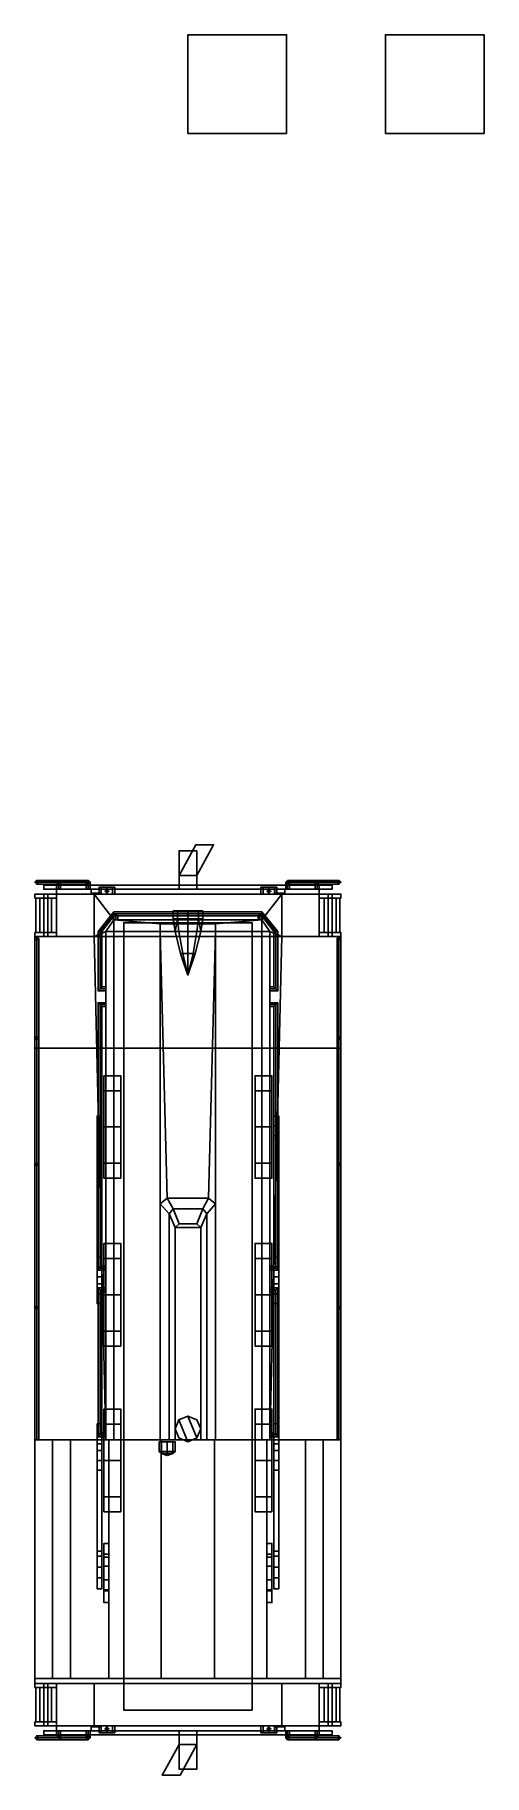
# Model space of a CAD drawing. Header units: millimetres. Extents: x -1.6 to 3, y -4.7 to 12.9.
import ezdxf

# ---------------------------------------------------------------- set-up
doc = ezdxf.new("R2010")
doc.units = ezdxf.units.MM
for name, color, linetype in [('lower', 5, 'Continuous'), ('tmp', 4, 'Continuous'), ('wheels', 2, 'Continuous')]:
    doc.layers.add(name, color=color, linetype=linetype)

msp = doc.modelspace()

# ---------------------------------------------------------------- linework, layer by layer
for points in [[(1, 12.94, 1), (1, 12.94), (0, 12.94), (0, 12.94, 1)], [(1, 12.94), (1, 11.94), (0, 11.94), (0, 12.94)], [(0, 12.94), (0, 11.94), (0, 11.94, 1), (0, 12.94, 1)], [(0, 12.94, 1), (0, 11.94, 1), (1, 11.94, 1), (1, 12.94, 1)], [(1, 11.94, 1), (1, 11.94), (1, 12.94), (1, 12.94, 1)], [(3, 12.94), (3, 11.94), (2, 11.94), (2, 12.94)], [(2, 12.94), (2, 11.94), (3, 11.94), (3, 12.94)], [(0, 11.94, 1), (0, 11.94), (1, 11.94), (1, 11.94, 1)], [(0.08, 4.73, 1.22), (0.08, 4.73, 0.77), (-0.09, 4.42, 0.89), (-0.09, 4.42, 1.22)], [(-0.09, 4.42, 0.89), (0.08, 4.73, 0.77), (0.26, 4.73, 0.77), (0.09, 4.42, 0.89)], [(0.09, 4.42, 1.22), (0.26, 4.73, 1.22), (0.08, 4.73, 1.22), (-0.09, 4.42, 1.22)], [(-0.09, 4.67, 1.09), (-0.09, 4.67, 0.94), (-0.09, 4.28, 0.94), (-0.09, 4.28, 1.09)], [(0.05, 4.67, 1.09), (0.05, 4.67, 0.94), (-0.09, 4.67, 0.94), (-0.09, 4.67, 1.09)], [(-0.09, 4.28, 0.94), (-0.09, 4.67, 0.94), (0.09, 4.67, 0.94), (0.09, 4.28, 0.94)], [(0.09, 4.28, 1.09), (0.09, 4.67, 1.09), (-0.09, 4.67, 1.09), (-0.09, 4.28, 1.09)], [(0.26, 4.73, 1.22), (0.26, 4.73, 0.77), (0.08, 4.73, 0.77), (0.08, 4.73, 1.22)], [(0.09, 4.42, 0.89), (0.26, 4.73, 0.77), (0.26, 4.73, 1.22), (0.09, 4.42, 1.22)], [(-0.09, 4.42, 1.22), (-0.09, 4.42, 0.89), (0.09, 4.42, 0.89), (0.09, 4.42, 1.22)], [(0.09, 4.28, 0.94), (0.09, 4.42, 0.94), (0.09, 4.42, 1.09), (0.09, 4.28, 1.09)], [(-1.33, 4.28, 1.28), (-1.33, 4.28, 0.51), (-1.33, 4.23, 0.51), (-1.33, 4.23, 1.28)], [(1.33, 4.28, 1.28), (1.33, 4.28, 0.51), (-1.33, 4.28, 0.51), (-1.33, 4.28, 1.28)], [(1.33, 4.23, 1.28), (1.33, 4.28, 1.28), (-1.33, 4.28, 1.28), (-1.33, 4.23, 1.28)], [(-0.763, 4.3, 1.447), (-0.9, 4.3, 1.39), (-0.877, 4.3, 1.447), (-0.82, 4.3, 1.47)], [(-0.877, 4.3, 1.447), (-0.9, 4.3, 1.39), (-0.9, 4.23, 1.39), (-0.877, 4.23, 1.447)], [(-0.9, 4.3, 1.39), (-0.877, 4.3, 1.333), (-0.877, 4.23, 1.333), (-0.9, 4.23, 1.39)], [(-0.74, 4.3, 1.39), (-0.877, 4.3, 1.333), (-0.9, 4.3, 1.39), (-0.763, 4.3, 1.447)], [(-0.82, 4.3, 1.47), (-0.877, 4.3, 1.447), (-0.877, 4.23, 1.447), (-0.82, 4.23, 1.47)], [(-0.877, 4.3, 1.333), (-0.82, 4.3, 1.31), (-0.82, 4.23, 1.31), (-0.877, 4.23, 1.333)], [(-0.763, 4.3, 1.333), (-0.82, 4.3, 1.31), (-0.877, 4.3, 1.333), (-0.74, 4.3, 1.39)], [(-0.82, 4.28, 1.28), (-0.84, 4.26, 1.28), (-0.84, 4.26, 1.32), (-0.82, 4.28, 1.31)], [(-0.84, 4.26, 1.28), (-0.82, 4.24, 1.28), (-0.82, 4.24, 1.31), (-0.84, 4.26, 1.32)], [(-0.763, 4.3, 1.447), (-0.82, 4.3, 1.47), (-0.82, 4.23, 1.47), (-0.763, 4.23, 1.447)], [(-0.82, 4.3, 1.31), (-0.763, 4.3, 1.333), (-0.763, 4.23, 1.333), (-0.82, 4.23, 1.31)], [(-0.8, 4.26, 1.28), (-0.82, 4.28, 1.28), (-0.82, 4.28, 1.31), (-0.8, 4.26, 1.32)], [(-0.82, 4.24, 1.28), (-0.8, 4.26, 1.28), (-0.8, 4.26, 1.32), (-0.82, 4.24, 1.31)], [(-0.74, 4.3, 1.39), (-0.763, 4.3, 1.447), (-0.763, 4.23, 1.447), (-0.74, 4.23, 1.39)], [(-0.763, 4.3, 1.333), (-0.74, 4.3, 1.39), (-0.74, 4.23, 1.39), (-0.763, 4.23, 1.333)], [(0.877, 4.3, 1.447), (0.74, 4.3, 1.39), (0.763, 4.3, 1.447), (0.82, 4.3, 1.47)], [(0.763, 4.3, 1.447), (0.74, 4.3, 1.39), (0.74, 4.23, 1.39), (0.763, 4.23, 1.447)], [(0.74, 4.3, 1.39), (0.763, 4.3, 1.333), (0.763, 4.23, 1.333), (0.74, 4.23, 1.39)], [(0.9, 4.3, 1.39), (0.763, 4.3, 1.333), (0.74, 4.3, 1.39), (0.877, 4.3, 1.447)], [(0.82, 4.3, 1.47), (0.763, 4.3, 1.447), (0.763, 4.23, 1.447), (0.82, 4.23, 1.47)], [(0.763, 4.3, 1.333), (0.82, 4.3, 1.31), (0.82, 4.23, 1.31), (0.763, 4.23, 1.333)], [(0.877, 4.3, 1.333), (0.82, 4.3, 1.31), (0.763, 4.3, 1.333), (0.9, 4.3, 1.39)], [(0.82, 4.28, 1.28), (0.8, 4.26, 1.28), (0.8, 4.26, 1.32), (0.82, 4.28, 1.31)], [(0.8, 4.26, 1.28), (0.82, 4.24, 1.28), (0.82, 4.24, 1.31), (0.8, 4.26, 1.32)], [(0.877, 4.3, 1.447), (0.82, 4.3, 1.47), (0.82, 4.23, 1.47), (0.877, 4.23, 1.447)], [(0.82, 4.3, 1.31), (0.877, 4.3, 1.333), (0.877, 4.23, 1.333), (0.82, 4.23, 1.31)], [(0.84, 4.26, 1.28), (0.82, 4.28, 1.28), (0.82, 4.28, 1.31), (0.84, 4.26, 1.32)], [(0.82, 4.24, 1.28), (0.84, 4.26, 1.28), (0.84, 4.26, 1.32), (0.82, 4.24, 1.31)], [(0.9, 4.3, 1.39), (0.877, 4.3, 1.447), (0.877, 4.23, 1.447), (0.9, 4.23, 1.39)], [(0.877, 4.3, 1.333), (0.9, 4.3, 1.39), (0.9, 4.23, 1.39), (0.877, 4.23, 1.333)], [(1.33, 4.23, 0.51), (1.33, 4.28, 0.51), (1.33, 4.28, 1.28), (1.33, 4.23, 1.28)], [(-0.95, 4.23, 1.04), (-1.33, 4.23, 0.51), (1.33, 4.23, 0.51), (0.95, 4.23, 1.04)], [(-1.33, 4.23, 1.28), (-1.33, 4.23, 0.51), (-0.95, 4.23, 1.04), (-0.95, 4.23, 1.28)], [(-0.95, 4.23, 1.28), (-0.95, 4.23, 1.04), (-0.95, 3.8, 1.04), (-0.95, 3.8, 1.28)], [(0.75, 3.97, 1.28), (0.95, 4.23, 1.28), (-0.95, 4.23, 1.28), (-0.75, 3.97, 1.28)], [(-0.75, 3.97, 1.28), (-0.95, 4.23, 1.28), (-0.95, 3.8, 1.28), (-0.83, 3.85, 1.28)], [(-0.82, 4.23, 1.47), (-0.877, 4.23, 1.447), (-0.9, 4.23, 1.39), (-0.763, 4.23, 1.447)], [(-0.763, 4.23, 1.447), (-0.9, 4.23, 1.39), (-0.877, 4.23, 1.333), (-0.74, 4.23, 1.39)], [(-0.74, 4.23, 1.39), (-0.877, 4.23, 1.333), (-0.82, 4.23, 1.31), (-0.763, 4.23, 1.333)], [(-0.15, 3.98, 3), (-0.106, 3.98, 3.106), (-0.106, 4.06, 3.106), (-0.15, 4.06, 3)], [(-0.106, 3.98, 2.894), (-0.15, 3.98, 3), (-0.15, 4.06, 3), (-0.106, 4.06, 2.894)], [(-0.106, 4.06, 3.106), (0.15, 4.06, 3), (0.106, 4.06, 2.894), (-0.15, 4.06, 3)], [(-0.15, 4.06, 3), (0.106, 4.06, 2.894), (0, 4.06, 2.85), (-0.106, 4.06, 2.894)], [(-0.106, 3.98, 3.106), (0, 3.98, 3.15), (0, 4.06, 3.15), (-0.106, 4.06, 3.106)], [(0, 3.98, 2.85), (-0.106, 3.98, 2.894), (-0.106, 4.06, 2.894), (0, 4.06, 2.85)], [(0, 4.06, 3.15), (0.106, 4.06, 3.106), (0.15, 4.06, 3), (-0.106, 4.06, 3.106)], [(0, 3.98, 3.15), (0.106, 3.98, 3.106), (0.106, 4.06, 3.106), (0, 4.06, 3.15)], [(0.106, 3.98, 2.894), (0, 3.98, 2.85), (0, 4.06, 2.85), (0.106, 4.06, 2.894)], [(0.106, 3.98, 3.106), (0.15, 3.98, 3), (0.15, 4.06, 3), (0.106, 4.06, 3.106)], [(0.15, 3.98, 3), (0.106, 3.98, 2.894), (0.106, 4.06, 2.894), (0.15, 4.06, 3)], [(0.82, 4.23, 1.47), (0.763, 4.23, 1.447), (0.74, 4.23, 1.39), (0.877, 4.23, 1.447)], [(0.877, 4.23, 1.447), (0.74, 4.23, 1.39), (0.763, 4.23, 1.333), (0.9, 4.23, 1.39)], [(0.95, 3.8, 1.28), (0.95, 4.23, 1.28), (0.75, 3.97, 1.28), (0.83, 3.85, 1.28)], [(0.9, 4.23, 1.39), (0.763, 4.23, 1.333), (0.82, 4.23, 1.31), (0.877, 4.23, 1.333)], [(0.95, 3.8, 1.04), (0.95, 4.23, 1.04), (0.95, 4.23, 1.28), (0.95, 3.8, 1.28)], [(0.95, 4.23, 1.04), (1.33, 4.23, 0.51), (1.33, 4.23, 1.28), (0.95, 4.23, 1.28)], [(-0.89, 3.85, 2.71), (-0.91, 3.85, 2.73), (-0.75, 4.05, 2.73), (-0.75, 4.03, 2.71)], [(-0.91, 3.85, 2.73), (-0.89, 3.85, 2.75), (-0.75, 4.03, 2.75), (-0.75, 4.05, 2.73)], [(-0.87, 3.85, 2.73), (-0.89, 3.85, 2.71), (-0.75, 4.03, 2.71), (-0.75, 4.01, 2.73)], [(-0.89, 3.85, 2.75), (-0.87, 3.85, 2.73), (-0.75, 4.01, 2.73), (-0.75, 4.03, 2.75)], [(-0.75, 3.97, 2.75), (-0.75, 3.97, 1.28), (-0.83, 3.85, 1.28), (-0.83, 3.85, 2.75)], [(-0.75, 3.97, 2.81), (-0.75, 3.97, 2.75), (-0.83, 3.85, 2.75), (-0.75, 3.85, 2.81)], [(-0.75, 4.05, 2.73), (-0.75, 4.03, 2.75), (0.75, 4.03, 2.75), (0.75, 4.05, 2.73)], [(-0.75, 4.03, 2.71), (-0.75, 4.05, 2.73), (0.75, 4.05, 2.73), (0.75, 4.03, 2.71)], [(-0.75, 4.03, 2.75), (-0.75, 4.01, 2.73), (0.75, 4.01, 2.73), (0.75, 4.03, 2.75)], [(-0.75, 4.01, 2.73), (-0.75, 4.03, 2.71), (0.75, 4.03, 2.71), (0.75, 4.01, 2.73)], [(-0.75, 3.97, 2.73), (-0.73, 3.97, 2.75), (-0.73, 4.03, 2.75), (-0.75, 4.01, 2.73)], [(-0.73, 3.97, 2.71), (-0.75, 3.97, 2.73), (-0.75, 4.01, 2.73), (-0.73, 4.03, 2.71)], [(0.75, 3.97, 2.75), (0.75, 3.97, 1.28), (-0.75, 3.97, 1.28), (-0.75, 3.97, 2.75)], [(-0.28, 3.85, 2.9), (-0.28, 3.93, 2.9), (-0.75, 3.97, 2.81), (-0.75, 3.85, 2.81)], [(-0.75, 3.97, 2.81), (-0.28, 3.93, 2.9), (0.28, 3.93, 2.9), (0.75, 3.97, 2.81)], [(0.75, 3.97, 2.81), (0.75, 3.97, 2.75), (-0.75, 3.97, 2.75), (-0.75, 3.97, 2.81)], [(-0.73, 3.97, 2.75), (-0.71, 3.97, 2.73), (-0.71, 4.01, 2.73), (-0.73, 4.03, 2.75)], [(-0.71, 3.97, 2.73), (-0.73, 3.97, 2.71), (-0.73, 4.03, 2.71), (-0.71, 4.01, 2.73)], [(0.28, 3.85, 2.9), (0.28, 3.93, 2.9), (-0.28, 3.93, 2.9), (-0.28, 3.85, 2.9)], [(-0.13, 3.85, 3), (-0.15, 3.98, 3), (-0.106, 3.98, 2.894), (-0.13, 3.85, 2.9)], [(-0.092, 3.85, 3.092), (-0.106, 3.98, 3.106), (-0.15, 3.98, 3), (-0.13, 3.85, 3)], [(-0.13, 3.85, 2.9), (-0.106, 3.98, 2.894), (0, 3.98, 2.85), (0, 3.85, 2.87)], [(0, 3.85, 3.13), (0, 3.98, 3.15), (-0.106, 3.98, 3.106), (-0.092, 3.85, 3.092)], [(0, 3.85, 2.87), (0, 3.98, 2.85), (0.106, 3.98, 2.894), (0.13, 3.85, 2.9)], [(0.092, 3.85, 3.092), (0.106, 3.98, 3.106), (0, 3.98, 3.15), (0, 3.85, 3.13)], [(0.13, 3.85, 3), (0.15, 3.98, 3), (0.106, 3.98, 3.106), (0.092, 3.85, 3.092)], [(0.13, 3.85, 2.9), (0.106, 3.98, 2.894), (0.15, 3.98, 3), (0.13, 3.85, 3)], [(0.75, 3.97, 2.81), (0.28, 3.93, 2.9), (0.28, 3.85, 2.9), (0.75, 3.85, 2.81)], [(0.71, 3.97, 2.73), (0.73, 3.97, 2.75), (0.73, 4.03, 2.75), (0.71, 4.01, 2.73)], [(0.73, 3.97, 2.71), (0.71, 3.97, 2.73), (0.71, 4.01, 2.73), (0.73, 4.03, 2.71)], [(0.73, 3.97, 2.75), (0.75, 3.97, 2.73), (0.75, 4.01, 2.73), (0.73, 4.03, 2.75)], [(0.75, 3.97, 2.73), (0.73, 3.97, 2.71), (0.73, 4.03, 2.71), (0.75, 4.01, 2.73)], [(0.89, 3.85, 2.75), (0.91, 3.85, 2.73), (0.75, 4.05, 2.73), (0.75, 4.03, 2.75)], [(0.91, 3.85, 2.73), (0.89, 3.85, 2.71), (0.75, 4.03, 2.71), (0.75, 4.05, 2.73)], [(0.87, 3.85, 2.73), (0.89, 3.85, 2.75), (0.75, 4.03, 2.75), (0.75, 4.01, 2.73)], [(0.89, 3.85, 2.71), (0.87, 3.85, 2.73), (0.75, 4.01, 2.73), (0.75, 4.03, 2.71)], [(0.83, 3.85, 1.28), (0.75, 3.97, 1.28), (0.75, 3.97, 2.75), (0.83, 3.85, 2.75)], [(0.83, 3.85, 2.75), (0.75, 3.97, 2.75), (0.75, 3.97, 2.81), (0.75, 3.85, 2.81)], [(-1.55, 3.8, 1.28), (-1.55, 2.57, 1.04), (-1.55, -3.17, 1.04), (-1.55, -3.77, 1.28)], [(-0.83, -1.3, 1.28), (-0.95, 3.8, 1.28), (-1.55, 3.8, 1.28), (-1.55, -1.3, 1.28)], [(-1.55, 3.8, 1.28), (-1.55, 3.8, 0.55), (-1.55, 3.61, 0.55), (-1.55, 3.49, 0.79)], [(0.95, 3.8, 1.04), (1.55, 3.8, 0.55), (-1.55, 3.8, 0.55), (-0.95, 3.8, 1.04)], [(-1.55, 3.8, 1.28), (-1.55, 3.49, 0.79), (-1.55, 3.34, 0.85), (-1.55, 3.8, 1.28)], [(-1.55, 3.8, 1.28), (-1.55, 3.34, 0.85), (-1.55, 2.67, 0.85), (-1.55, 3.8, 1.28)], [(-1.55, 3.8, 1.28), (-1.55, 2.67, 0.85), (-1.55, 2.67, 0.96), (-1.55, 3.8, 1.28)], [(-1.55, 3.8, 1.28), (-1.55, 2.67, 0.96), (-1.55, 2.57, 1.04), (-1.55, 3.8, 1.28)], [(-0.95, 3.8, 1.28), (-0.95, 3.8, 1.04), (-1.55, 3.8, 0.55), (-1.55, 3.8, 1.28)], [(-1.53, 3.8, 2.07), (-1.55, 3.78, 2.05), (-1.55, -1.3, 2.05), (-1.53, -1.3, 2.07)], [(-1.53, 3.8, 1.28), (-1.55, 3.78, 1.28), (-1.55, 3.78, 2.05), (-1.53, 3.8, 2.07)], [(-1.55, 3.78, 2.05), (-1.53, 3.76, 2.03), (-1.53, -1.3, 2.03), (-1.55, -1.3, 2.05)], [(-1.55, 3.78, 1.28), (-1.53, 3.76, 1.28), (-1.53, 3.76, 2.03), (-1.55, 3.78, 2.05)], [(-1.51, 3.78, 2.05), (-1.53, 3.8, 2.07), (-1.53, -1.3, 2.07), (-1.51, -1.3, 2.05)], [(-1.51, 3.78, 1.28), (-1.53, 3.8, 1.28), (-1.53, 3.8, 2.07), (-1.51, 3.78, 2.05)], [(-1.53, 3.76, 2.03), (-1.51, 3.78, 2.05), (-1.51, -1.3, 2.05), (-1.53, -1.3, 2.03)], [(-1.53, 3.76, 1.28), (-1.51, 3.78, 1.28), (-1.51, 3.78, 2.05), (-1.53, 3.76, 2.03)], [(-0.83, -1.3, 1.28), (-0.83, 3.85, 1.28), (-0.95, 3.8, 1.28), (-0.83, -1.3, 1.28)], [(-0.91, 3.25, 2.73), (-0.89, 3.27, 2.75), (-0.89, 3.85, 2.75), (-0.91, 3.85, 2.73)], [(-0.89, 3.27, 2.71), (-0.91, 3.25, 2.73), (-0.91, 3.85, 2.73), (-0.89, 3.85, 2.71)], [(-0.89, 3.27, 2.75), (-0.87, 3.29, 2.73), (-0.87, 3.85, 2.73), (-0.89, 3.85, 2.75)], [(-0.87, 3.29, 2.73), (-0.89, 3.27, 2.71), (-0.89, 3.85, 2.71), (-0.87, 3.85, 2.73)], [(-0.83, 3.85, 2.75), (-0.83, 3.85, 1.28), (-0.83, -1.3, 1.28), (-0.83, -1.3, 2.75)], [(-0.75, 3.85, 2.81), (-0.83, 3.85, 2.75), (-0.83, -1.3, 2.75), (-0.75, -1.3, 2.81)], [(-0.28, -1.3, 2.9), (-0.28, 3.85, 2.9), (-0.75, 3.85, 2.81), (-0.75, -1.3, 2.81)], [(0.21, 1.15, 2.9), (0.28, 3.85, 2.9), (-0.28, 3.85, 2.9), (-0.21, 1.15, 2.9)], [(-0.21, 1.15, 2.9), (-0.28, 3.85, 2.9), (-0.28, 3.85, 2.9), (-0.28, 1.09, 2.9)], [(-0.053, 3.63, 3.053), (-0.092, 3.85, 3.092), (-0.13, 3.85, 3), (-0.075, 3.63, 3)], [(-0.075, 3.63, 3), (-0.13, 3.85, 3), (-0.13, 3.85, 2.9), (-0.075, 3.63, 2.9)], [(0, 3.63, 3.075), (0, 3.85, 3.13), (-0.092, 3.85, 3.092), (-0.053, 3.63, 3.053)], [(0.053, 3.63, 3.053), (0.092, 3.85, 3.092), (0, 3.85, 3.13), (0, 3.63, 3.075)], [(0.075, 3.63, 3), (0.13, 3.85, 3), (0.092, 3.85, 3.092), (0.053, 3.63, 3.053)], [(0.075, 3.63, 2.9), (0.13, 3.85, 2.9), (0.13, 3.85, 3), (0.075, 3.63, 3)], [(0.28, 3.85, 2.9), (0.28, 3.85, 2.9), (0.21, 1.15, 2.9), (0.28, 1.09, 2.9)], [(0.75, 3.85, 2.81), (0.28, 3.85, 2.9), (0.28, -1.3, 2.9), (0.75, -1.3, 2.81)], [(0.83, -1.3, 2.75), (0.83, 3.85, 2.75), (0.75, 3.85, 2.81), (0.75, -1.3, 2.81)], [(0.83, -1.3, 1.28), (0.83, 3.85, 1.28), (0.83, 3.85, 2.75), (0.83, -1.3, 2.75)], [(0.83, -1.3, 1.28), (0.95, 3.8, 1.28), (0.83, 3.85, 1.28), (0.83, -1.3, 1.28)], [(1.55, 3.8, 1.28), (0.95, 3.8, 1.28), (0.83, -1.3, 1.28), (1.55, -1.3, 1.28)], [(0.87, 3.29, 2.73), (0.89, 3.27, 2.75), (0.89, 3.85, 2.75), (0.87, 3.85, 2.73)], [(0.89, 3.27, 2.71), (0.87, 3.29, 2.73), (0.87, 3.85, 2.73), (0.89, 3.85, 2.71)], [(0.89, 3.27, 2.75), (0.91, 3.25, 2.73), (0.91, 3.85, 2.73), (0.89, 3.85, 2.75)], [(0.91, 3.25, 2.73), (0.89, 3.27, 2.71), (0.89, 3.85, 2.71), (0.91, 3.85, 2.73)], [(1.55, 3.8, 0.55), (0.95, 3.8, 1.04), (0.95, 3.8, 1.28), (1.55, 3.8, 1.28)], [(1.53, 3.8, 2.07), (1.51, 3.78, 2.05), (1.51, -1.3, 2.05), (1.53, -1.3, 2.07)], [(1.53, 3.8, 1.28), (1.51, 3.78, 1.28), (1.51, 3.78, 2.05), (1.53, 3.8, 2.07)], [(1.51, 3.78, 2.05), (1.53, 3.76, 2.03), (1.53, -1.3, 2.03), (1.51, -1.3, 2.05)], [(1.51, 3.78, 1.28), (1.53, 3.76, 1.28), (1.53, 3.76, 2.03), (1.51, 3.78, 2.05)], [(1.55, 3.78, 2.05), (1.53, 3.8, 2.07), (1.53, -1.3, 2.07), (1.55, -1.3, 2.05)], [(1.55, 3.78, 1.28), (1.53, 3.8, 1.28), (1.53, 3.8, 2.07), (1.55, 3.78, 2.05)], [(1.53, 3.76, 2.03), (1.55, 3.78, 2.05), (1.55, -1.3, 2.05), (1.53, -1.3, 2.03)], [(1.53, 3.76, 1.28), (1.55, 3.78, 1.28), (1.55, 3.78, 2.05), (1.53, 3.76, 2.03)], [(1.55, -3.17, 1.04), (1.55, 2.57, 1.04), (1.55, 3.8, 1.28), (1.55, -3.77, 1.28)], [(1.55, 3.61, 0.55), (1.55, 3.8, 0.55), (1.55, 3.8, 1.28), (1.55, 3.49, 0.79)], [(1.55, 3.34, 0.85), (1.55, 3.49, 0.79), (1.55, 3.8, 1.28)], [(1.55, 2.67, 0.85), (1.55, 3.34, 0.85), (1.55, 3.8, 1.28)], [(1.55, 2.67, 0.96), (1.55, 2.67, 0.85), (1.55, 3.8, 1.28)], [(1.55, 2.57, 1.04), (1.55, 2.67, 0.96), (1.55, 3.8, 1.28)], [(0, 3.41, 3), (-0.053, 3.63, 3.053), (-0.075, 3.63, 3), (0, 3.41, 3)], [(0, 3.41, 3), (-0.075, 3.63, 3), (-0.075, 3.63, 2.9), (0, 3.41, 2.9)], [(0, 3.41, 3), (0, 3.63, 3.075), (-0.053, 3.63, 3.053), (0, 3.41, 3)], [(0, 3.41, 3), (0.075, 3.63, 3), (0.053, 3.63, 3.053), (0, 3.41, 3)], [(0, 3.41, 3), (0.053, 3.63, 3.053), (0, 3.63, 3.075), (0, 3.41, 3)], [(0, 3.41, 2.9), (0.075, 3.63, 2.9), (0.075, 3.63, 3), (0, 3.41, 3)], [(-0.83, 3.25, 2.73), (-0.83, 3.27, 2.75), (-0.89, 3.27, 2.75), (-0.91, 3.25, 2.73)], [(-0.83, 3.27, 2.71), (-0.83, 3.25, 2.73), (-0.91, 3.25, 2.73), (-0.89, 3.27, 2.71)], [(-0.83, 3.27, 2.75), (-0.83, 3.29, 2.73), (-0.87, 3.29, 2.73), (-0.89, 3.27, 2.75)], [(-0.83, 3.29, 2.73), (-0.83, 3.27, 2.71), (-0.89, 3.27, 2.71), (-0.87, 3.29, 2.73)], [(0.89, 3.27, 2.75), (0.87, 3.29, 2.73), (0.83, 3.29, 2.73), (0.83, 3.27, 2.75)], [(0.87, 3.29, 2.73), (0.89, 3.27, 2.71), (0.83, 3.27, 2.71), (0.83, 3.29, 2.73)], [(0.91, 3.25, 2.73), (0.89, 3.27, 2.75), (0.83, 3.27, 2.75), (0.83, 3.25, 2.73)], [(0.89, 3.27, 2.71), (0.91, 3.25, 2.73), (0.83, 3.25, 2.73), (0.83, 3.27, 2.71)], [(-0.91, 0.42, 2.73), (-0.89, 0.44, 2.75), (-0.89, 3.11, 2.75), (-0.91, 3.13, 2.73)], [(-0.89, 0.44, 2.71), (-0.91, 0.42, 2.73), (-0.91, 3.13, 2.73), (-0.89, 3.11, 2.71)], [(-0.83, 3.13, 2.73), (-0.83, 3.11, 2.71), (-0.89, 3.11, 2.71), (-0.91, 3.13, 2.73)], [(-0.83, 3.11, 2.75), (-0.83, 3.13, 2.73), (-0.91, 3.13, 2.73), (-0.89, 3.11, 2.75)], [(-0.89, 0.44, 2.75), (-0.87, 0.46, 2.73), (-0.87, 3.09, 2.73), (-0.89, 3.11, 2.75)], [(-0.87, 0.46, 2.73), (-0.89, 0.44, 2.71), (-0.89, 3.11, 2.71), (-0.87, 3.09, 2.73)], [(-0.83, 3.11, 2.71), (-0.83, 3.09, 2.73), (-0.87, 3.09, 2.73), (-0.89, 3.11, 2.71)], [(-0.83, 3.09, 2.73), (-0.83, 3.11, 2.75), (-0.89, 3.11, 2.75), (-0.87, 3.09, 2.73)], [(0.91, 3.13, 2.73), (0.89, 3.11, 2.71), (0.83, 3.11, 2.71), (0.83, 3.13, 2.73)], [(0.89, 3.11, 2.75), (0.91, 3.13, 2.73), (0.83, 3.13, 2.73), (0.83, 3.11, 2.75)], [(0.89, 3.11, 2.71), (0.87, 3.09, 2.73), (0.83, 3.09, 2.73), (0.83, 3.11, 2.71)], [(0.87, 3.09, 2.73), (0.89, 3.11, 2.75), (0.83, 3.11, 2.75), (0.83, 3.09, 2.73)], [(0.87, 0.46, 2.73), (0.89, 0.44, 2.75), (0.89, 3.11, 2.75), (0.87, 3.09, 2.73)], [(0.89, 0.44, 2.71), (0.87, 0.46, 2.73), (0.87, 3.09, 2.73), (0.89, 3.11, 2.71)], [(0.89, 0.44, 2.75), (0.91, 0.42, 2.73), (0.91, 3.13, 2.73), (0.89, 3.11, 2.75)], [(0.91, 0.42, 2.73), (0.89, 0.44, 2.71), (0.89, 3.11, 2.71), (0.91, 3.13, 2.73)], [(-1.53, 2.79, 1.28), (-1.55, 2.77, 1.28), (-1.55, 2.77, 2.05), (-1.53, 2.79, 2.03)], [(-1.55, 2.77, 1.28), (-1.53, 2.75, 1.28), (-1.53, 2.75, 2.03), (-1.55, 2.77, 2.05)], [(-1.55, 2.67, 0.96), (-1.55, 2.67, 0.85), (1.55, 2.67, 0.85), (1.55, 2.67, 0.96)], [(-1.51, 2.77, 1.28), (-1.53, 2.79, 1.28), (-1.53, 2.79, 2.03), (-1.51, 2.77, 2.05)], [(-1.53, 2.75, 1.28), (-1.51, 2.77, 1.28), (-1.51, 2.77, 2.05), (-1.53, 2.75, 2.03)], [(1.53, 2.79, 1.28), (1.51, 2.77, 1.28), (1.51, 2.77, 2.05), (1.53, 2.79, 2.03)], [(1.51, 2.77, 1.28), (1.53, 2.75, 1.28), (1.53, 2.75, 2.03), (1.51, 2.77, 2.05)], [(1.55, 2.77, 1.28), (1.53, 2.79, 1.28), (1.53, 2.79, 2.03), (1.55, 2.77, 2.05)], [(1.53, 2.75, 1.28), (1.55, 2.77, 1.28), (1.55, 2.77, 2.05), (1.53, 2.75, 2.03)], [(-0.92, 1.98, 0.27), (-0.92, 1.98, 0.12), (-0.92, 1.88, 0.06), (-0.92, 1.88, 0.33)], [(-0.87, 1.98, 0.27), (-0.87, 1.98, 0.12), (-0.92, 1.98, 0.12), (-0.92, 1.98, 0.27)], [(-0.87, 1.88, 0.33), (-0.87, 1.98, 0.27), (-0.92, 1.98, 0.27), (-0.92, 1.88, 0.33)], [(0.92, 1.98, 0.27), (0.92, 1.98, 0.12), (0.87, 1.98, 0.12), (0.87, 1.98, 0.27)], [(0.92, 1.88, 0.33), (0.92, 1.98, 0.27), (0.87, 1.98, 0.27), (0.87, 1.88, 0.33)], [(0.92, 1.88, 0.06), (0.92, 1.98, 0.12), (0.92, 1.98, 0.27), (0.92, 1.88, 0.33)], [(-0.92, 1.88, 0.33), (-0.92, 1.88, 0.06), (-0.92, 1.78, 0.12), (-0.92, 1.78, 0.27)], [(-0.87, 1.78, 0.27), (-0.87, 1.88, 0.33), (-0.92, 1.88, 0.33), (-0.92, 1.78, 0.27)], [(-0.92, 1.78, 0.27), (-0.92, 1.78, 0.12), (-0.92, 0.55, 0.12), (-0.92, 0.55, 0.27)], [(-0.87, 0.55, 0.27), (-0.87, 1.78, 0.27), (-0.92, 1.78, 0.27), (-0.92, 0.55, 0.27)], [(0.92, 1.78, 0.27), (0.92, 1.88, 0.33), (0.87, 1.88, 0.33), (0.87, 1.78, 0.27)], [(0.92, 0.55, 0.27), (0.92, 1.78, 0.27), (0.87, 1.78, 0.27), (0.87, 0.55, 0.27)], [(0.92, 1.78, 0.12), (0.92, 1.88, 0.06), (0.92, 1.88, 0.33), (0.92, 1.78, 0.27)], [(0.92, 0.55, 0.12), (0.92, 1.78, 0.12), (0.92, 1.78, 0.27), (0.92, 0.55, 0.27)], [(-1.53, 1.51, 1.28), (-1.55, 1.49, 1.28), (-1.55, 1.49, 2.05), (-1.53, 1.51, 2.03)], [(-1.55, 1.49, 1.28), (-1.53, 1.47, 1.28), (-1.53, 1.47, 2.03), (-1.55, 1.49, 2.05)], [(-1.51, 1.49, 1.28), (-1.53, 1.51, 1.28), (-1.53, 1.51, 2.03), (-1.51, 1.49, 2.05)], [(-1.53, 1.47, 1.28), (-1.51, 1.49, 1.28), (-1.51, 1.49, 2.05), (-1.53, 1.47, 2.03)], [(1.53, 1.51, 1.28), (1.51, 1.49, 1.28), (1.51, 1.49, 2.05), (1.53, 1.51, 2.03)], [(1.51, 1.49, 1.28), (1.53, 1.47, 1.28), (1.53, 1.47, 2.03), (1.51, 1.49, 2.05)], [(1.55, 1.49, 1.28), (1.53, 1.51, 1.28), (1.53, 1.51, 2.03), (1.55, 1.49, 2.05)], [(1.53, 1.47, 1.28), (1.55, 1.49, 1.28), (1.55, 1.49, 2.05), (1.53, 1.47, 2.03)], [(-0.15, 1.04, 3.35), (-0.21, 1.15, 2.9), (-0.28, 1.09, 2.9), (-0.19, 0.99, 3.35)], [(-0.19, 0.99, 3.35), (-0.28, 1.09, 2.9), (-0.28, -1.3, 2.9), (-0.19, -1.3, 3.35)], [(0.15, 1.04, 3.35), (0.21, 1.15, 2.9), (-0.21, 1.15, 2.9), (-0.15, 1.04, 3.35)], [(0.28, 1.09, 2.9), (0.21, 1.15, 2.9), (0.15, 1.04, 3.35), (0.19, 0.99, 3.35)], [(0.28, -1.3, 2.9), (0.28, 1.09, 2.9), (0.19, 0.99, 3.35), (0.19, -1.3, 3.35)], [(-0.13, 0.85, 3.49), (-0.09, 0.89, 3.49), (-0.15, 1.04, 3.35), (-0.19, 0.99, 3.35)], [(-0.13, -1.3, 3.49), (-0.13, 0.85, 3.49), (-0.19, 0.99, 3.35), (-0.19, -1.3, 3.35)], [(-0.15, 1.04, 3.35), (-0.09, 0.89, 3.49), (0.09, 0.89, 3.49), (0.15, 1.04, 3.35)], [(0.13, 0.85, 3.49), (0.09, 0.89, 3.49), (-0.09, 0.89, 3.49), (-0.13, 0.85, 3.49)], [(0.15, 1.04, 3.35), (0.09, 0.89, 3.49), (0.13, 0.85, 3.49), (0.19, 0.99, 3.35)], [(0.19, 0.99, 3.35), (0.13, 0.85, 3.49), (0.13, -1.3, 3.49), (0.19, -1.3, 3.35)], [(0.13, -1.3, 3.49), (0.13, 0.85, 3.49), (-0.13, 0.85, 3.49), (-0.13, -1.3, 3.49)], [(-0.92, 0.55, 0.27), (-0.92, 0.55, 0.12), (-0.92, 0.45, 0.06), (-0.92, 0.45, 0.33)], [(-0.87, 0.45, 0.33), (-0.87, 0.55, 0.27), (-0.92, 0.55, 0.27), (-0.92, 0.45, 0.33)], [(0.92, 0.45, 0.33), (0.92, 0.55, 0.27), (0.87, 0.55, 0.27), (0.87, 0.45, 0.33)], [(0.92, 0.45, 0.06), (0.92, 0.55, 0.12), (0.92, 0.55, 0.27), (0.92, 0.45, 0.33)], [(-0.92, 0.45, 0.33), (-0.92, 0.45, 0.06), (-0.92, 0.35, 0.12), (-0.92, 0.35, 0.27)], [(-0.87, 0.35, 0.27), (-0.87, 0.45, 0.33), (-0.92, 0.45, 0.33), (-0.92, 0.35, 0.27)], [(-0.83, 0.42, 2.73), (-0.83, 0.44, 2.75), (-0.89, 0.44, 2.75), (-0.91, 0.42, 2.73)], [(-0.83, 0.44, 2.71), (-0.83, 0.42, 2.73), (-0.91, 0.42, 2.73), (-0.89, 0.44, 2.71)], [(-0.83, 0.44, 2.75), (-0.83, 0.46, 2.73), (-0.87, 0.46, 2.73), (-0.89, 0.44, 2.75)], [(-0.83, 0.46, 2.73), (-0.83, 0.44, 2.71), (-0.89, 0.44, 2.71), (-0.87, 0.46, 2.73)], [(0.89, 0.44, 2.75), (0.87, 0.46, 2.73), (0.83, 0.46, 2.73), (0.83, 0.44, 2.75)], [(0.87, 0.46, 2.73), (0.89, 0.44, 2.71), (0.83, 0.44, 2.71), (0.83, 0.46, 2.73)], [(0.91, 0.42, 2.73), (0.89, 0.44, 2.75), (0.83, 0.44, 2.75), (0.83, 0.42, 2.73)], [(0.89, 0.44, 2.71), (0.91, 0.42, 2.73), (0.83, 0.42, 2.73), (0.83, 0.44, 2.71)], [(0.92, 0.35, 0.27), (0.92, 0.45, 0.33), (0.87, 0.45, 0.33), (0.87, 0.35, 0.27)], [(0.92, 0.35, 0.12), (0.92, 0.45, 0.06), (0.92, 0.45, 0.33), (0.92, 0.35, 0.27)], [(-0.92, 0.35, 0.27), (-0.92, 0.35, 0.12), (-0.92, 0.28, 0.12), (-0.92, 0.28, 0.27)], [(-0.87, 0.28, 0.27), (-0.87, 0.35, 0.27), (-0.92, 0.35, 0.27), (-0.92, 0.28, 0.27)], [(-0.92, 0.28, 0.27), (-0.92, 0.28, 0.12), (-0.92, 0.18, 0.06), (-0.92, 0.18, 0.33)], [(-0.87, 0.18, 0.33), (-0.87, 0.28, 0.27), (-0.92, 0.28, 0.27), (-0.92, 0.18, 0.33)], [(-0.92, 0.18, 0.33), (-0.92, 0.18, 0.06), (-0.92, 0.08, 0.12), (-0.92, 0.08, 0.27)], [(-0.87, 0.08, 0.27), (-0.87, 0.18, 0.33), (-0.92, 0.18, 0.33), (-0.92, 0.08, 0.27)], [(-0.91, -1.27, 2.73), (-0.89, -1.25, 2.75), (-0.89, 0.22, 2.75), (-0.91, 0.24, 2.73)], [(-0.89, -1.25, 2.71), (-0.91, -1.27, 2.73), (-0.91, 0.24, 2.73), (-0.89, 0.22, 2.71)], [(-0.83, 0.24, 2.73), (-0.83, 0.22, 2.71), (-0.89, 0.22, 2.71), (-0.91, 0.24, 2.73)], [(-0.83, 0.22, 2.75), (-0.83, 0.24, 2.73), (-0.91, 0.24, 2.73), (-0.89, 0.22, 2.75)], [(-0.89, -1.25, 2.75), (-0.87, -1.23, 2.73), (-0.87, 0.2, 2.73), (-0.89, 0.22, 2.75)], [(-0.87, -1.23, 2.73), (-0.89, -1.25, 2.71), (-0.89, 0.22, 2.71), (-0.87, 0.2, 2.73)], [(-0.83, 0.22, 2.71), (-0.83, 0.2, 2.73), (-0.87, 0.2, 2.73), (-0.89, 0.22, 2.71)], [(-0.83, 0.2, 2.73), (-0.83, 0.22, 2.75), (-0.89, 0.22, 2.75), (-0.87, 0.2, 2.73)], [(0.91, 0.24, 2.73), (0.89, 0.22, 2.71), (0.83, 0.22, 2.71), (0.83, 0.24, 2.73)], [(0.89, 0.22, 2.75), (0.91, 0.24, 2.73), (0.83, 0.24, 2.73), (0.83, 0.22, 2.75)], [(0.89, 0.22, 2.71), (0.87, 0.2, 2.73), (0.83, 0.2, 2.73), (0.83, 0.22, 2.71)], [(0.87, 0.2, 2.73), (0.89, 0.22, 2.75), (0.83, 0.22, 2.75), (0.83, 0.2, 2.73)], [(0.92, 0.28, 0.27), (0.92, 0.35, 0.27), (0.87, 0.35, 0.27), (0.87, 0.28, 0.27)], [(0.92, 0.18, 0.33), (0.92, 0.28, 0.27), (0.87, 0.28, 0.27), (0.87, 0.18, 0.33)], [(0.87, -1.23, 2.73), (0.89, -1.25, 2.75), (0.89, 0.22, 2.75), (0.87, 0.2, 2.73)], [(0.89, -1.25, 2.71), (0.87, -1.23, 2.73), (0.87, 0.2, 2.73), (0.89, 0.22, 2.71)], [(0.92, 0.08, 0.27), (0.92, 0.18, 0.33), (0.87, 0.18, 0.33), (0.87, 0.08, 0.27)], [(0.89, -1.25, 2.75), (0.91, -1.27, 2.73), (0.91, 0.24, 2.73), (0.89, 0.22, 2.75)], [(0.91, -1.27, 2.73), (0.89, -1.25, 2.71), (0.89, 0.22, 2.71), (0.91, 0.24, 2.73)], [(0.92, 0.28, 0.12), (0.92, 0.35, 0.12), (0.92, 0.35, 0.27), (0.92, 0.28, 0.27)], [(0.92, 0.18, 0.06), (0.92, 0.28, 0.12), (0.92, 0.28, 0.27), (0.92, 0.18, 0.33)], [(0.92, 0.08, 0.12), (0.92, 0.18, 0.06), (0.92, 0.18, 0.33), (0.92, 0.08, 0.27)], [(-1.53, 0.06, 1.28), (-1.55, 0.04, 1.28), (-1.55, 0.04, 2.05), (-1.53, 0.06, 2.03)], [(-1.55, 0.04, 1.28), (-1.53, 0.02, 1.28), (-1.53, 0.02, 2.03), (-1.55, 0.04, 2.05)], [(-1.51, 0.04, 1.28), (-1.53, 0.06, 1.28), (-1.53, 0.06, 2.03), (-1.51, 0.04, 2.05)], [(-1.53, 0.02, 1.28), (-1.51, 0.04, 1.28), (-1.51, 0.04, 2.05), (-1.53, 0.02, 2.03)], [(0.92, -1.14, 0.27), (0.92, 0.08, 0.27), (0.87, 0.08, 0.27), (0.87, -1.14, 0.27)], [(0.92, -1.14, 0.12), (0.92, 0.08, 0.12), (0.92, 0.08, 0.27), (0.92, -1.14, 0.27)], [(1.53, 0.06, 1.28), (1.51, 0.04, 1.28), (1.51, 0.04, 2.05), (1.53, 0.06, 2.03)], [(1.51, 0.04, 1.28), (1.53, 0.02, 1.28), (1.53, 0.02, 2.03), (1.51, 0.04, 2.05)], [(1.55, 0.04, 1.28), (1.53, 0.06, 1.28), (1.53, 0.06, 2.03), (1.55, 0.04, 2.05)], [(1.53, 0.02, 1.28), (1.55, 0.04, 1.28), (1.55, 0.04, 2.05), (1.53, 0.02, 2.03)], [(-0.92, -1.14, 0.27), (-0.92, -1.14, 0.12), (-0.92, -1.24, 0.06), (-0.92, -1.24, 0.33)], [(-0.87, -1.24, 0.33), (-0.87, -1.14, 0.27), (-0.92, -1.14, 0.27), (-0.92, -1.24, 0.33)], [(-0.83, -1.25, 2.75), (-0.83, -1.23, 2.73), (-0.87, -1.23, 2.73), (-0.89, -1.25, 2.75)], [(-0.83, -1.23, 2.73), (-0.83, -1.25, 2.71), (-0.89, -1.25, 2.71), (-0.87, -1.23, 2.73)], [(-0.092, -1.098, 3.49), (-0.13, -1.19, 3.49), (-0.13, -1.19, 3.79), (-0.092, -1.098, 3.79)], [(0, -1.32, 3.79), (-0.092, -1.098, 3.79), (-0.13, -1.19, 3.79), (-0.092, -1.282, 3.79)], [(-0.13, -1.19, 3.49), (-0.092, -1.282, 3.49), (-0.092, -1.282, 3.79), (-0.13, -1.19, 3.79)], [(0, -1.06, 3.49), (-0.092, -1.098, 3.49), (-0.092, -1.098, 3.79), (0, -1.06, 3.79)], [(0.092, -1.282, 3.79), (0, -1.06, 3.79), (-0.092, -1.098, 3.79), (0, -1.32, 3.79)], [(0.092, -1.098, 3.49), (0, -1.06, 3.49), (0, -1.06, 3.79), (0.092, -1.098, 3.79)], [(0.13, -1.19, 3.79), (0.092, -1.098, 3.79), (0, -1.06, 3.79), (0.092, -1.282, 3.79)], [(0.13, -1.19, 3.49), (0.092, -1.098, 3.49), (0.092, -1.098, 3.79), (0.13, -1.19, 3.79)], [(0.092, -1.282, 3.49), (0.13, -1.19, 3.49), (0.13, -1.19, 3.79), (0.092, -1.282, 3.79)], [(0.89, -1.25, 2.75), (0.87, -1.23, 2.73), (0.83, -1.23, 2.73), (0.83, -1.25, 2.75)], [(0.87, -1.23, 2.73), (0.89, -1.25, 2.71), (0.83, -1.25, 2.71), (0.83, -1.23, 2.73)], [(0.92, -1.24, 0.33), (0.92, -1.14, 0.27), (0.87, -1.14, 0.27), (0.87, -1.24, 0.33)], [(0.92, -1.24, 0.06), (0.92, -1.14, 0.12), (0.92, -1.14, 0.27), (0.92, -1.24, 0.33)], [(-1.55, -1.3, 2.59), (-1.55, -1.3, 1.28), (-1.55, -3.72, 1.28), (-1.55, -3.72, 2.59)], [(-1.37, -1.3, 3.29), (-1.55, -1.3, 2.59), (-1.55, -3.72, 2.59), (-1.37, -3.72, 3.29)], [(-0.83, -1.3, 2.75), (-0.83, -1.3, 1.28), (-1.55, -1.3, 1.28), (-1.55, -1.3, 2.59)], [(-0.75, -1.3, 2.81), (-0.83, -1.3, 2.75), (-1.55, -1.3, 2.59), (-1.37, -1.3, 3.29)], [(-1.19, -3.72, 3.41), (-1.19, -1.3, 3.41), (-1.37, -1.3, 3.29), (-1.37, -3.72, 3.29)], [(-0.75, -1.3, 2.81), (-1.37, -1.3, 3.29), (-1.37, -1.3, 3.29), (-0.28, -1.3, 2.9)], [(-0.28, -1.3, 2.9), (-1.37, -1.3, 3.29), (-1.19, -1.3, 3.41), (-0.19, -1.3, 3.35)], [(-0.8, -1.3, 3.57), (-1.19, -1.3, 3.41), (-1.19, -3.72, 3.41), (-0.8, -3.72, 3.57)], [(-0.19, -1.3, 3.35), (-1.19, -1.3, 3.41), (-0.8, -1.3, 3.57), (-0.13, -1.3, 3.49)], [(-0.92, -1.24, 0.33), (-0.92, -1.24, 0.06), (-0.92, -1.34, 0.12), (-0.92, -1.34, 0.27)], [(-0.87, -1.34, 0.27), (-0.87, -1.24, 0.33), (-0.92, -1.24, 0.33), (-0.92, -1.34, 0.27)], [(-0.92, -1.34, 0.27), (-0.92, -1.34, 0.12), (-0.92, -1.41, 0.12), (-0.92, -1.41, 0.27)], [(-0.87, -1.41, 0.27), (-0.87, -1.34, 0.27), (-0.92, -1.34, 0.27), (-0.92, -1.41, 0.27)], [(-0.92, -1.41, 0.27), (-0.92, -1.41, 0.12), (-0.92, -1.51, 0.06), (-0.92, -1.51, 0.33)], [(-0.87, -1.51, 0.33), (-0.87, -1.41, 0.27), (-0.92, -1.41, 0.27), (-0.92, -1.51, 0.33)], [(-0.83, -1.27, 2.73), (-0.83, -1.25, 2.75), (-0.89, -1.25, 2.75), (-0.91, -1.27, 2.73)], [(-0.83, -1.25, 2.71), (-0.83, -1.27, 2.73), (-0.91, -1.27, 2.73), (-0.89, -1.25, 2.71)], [(0.8, -1.3, 3.57), (0.13, -1.3, 3.49), (-0.13, -1.3, 3.49), (-0.8, -1.3, 3.57)], [(-0.8, -1.3, 3.57), (-0.27, -1.3, 3.73), (0.27, -1.3, 3.73), (0.8, -1.3, 3.57)], [(-0.27, -3.72, 3.73), (-0.27, -1.3, 3.73), (-0.8, -1.3, 3.57), (-0.8, -3.72, 3.57)], [(-0.29, -1.42, 3.8), (-0.267, -1.42, 3.857), (-0.267, -1.32, 3.857), (-0.29, -1.32, 3.8)], [(-0.267, -1.42, 3.743), (-0.29, -1.42, 3.8), (-0.29, -1.32, 3.8), (-0.267, -1.32, 3.743)], [(-0.267, -1.32, 3.857), (-0.21, -1.32, 3.88), (-0.153, -1.32, 3.857), (-0.29, -1.32, 3.8)], [(-0.29, -1.32, 3.8), (-0.153, -1.32, 3.857), (-0.13, -1.32, 3.8), (-0.267, -1.32, 3.743)], [(0.27, -3.72, 3.73), (0.27, -1.3, 3.73), (-0.27, -1.3, 3.73), (-0.27, -3.72, 3.73)], [(-0.267, -1.42, 3.857), (-0.21, -1.42, 3.88), (-0.21, -1.32, 3.88), (-0.267, -1.32, 3.857)], [(-0.21, -1.42, 3.72), (-0.267, -1.42, 3.743), (-0.267, -1.32, 3.743), (-0.21, -1.32, 3.72)], [(-0.267, -1.32, 3.743), (-0.13, -1.32, 3.8), (-0.153, -1.32, 3.743), (-0.21, -1.32, 3.72)], [(-0.21, -1.42, 3.88), (-0.153, -1.42, 3.857), (-0.153, -1.32, 3.857), (-0.21, -1.32, 3.88)], [(-0.153, -1.42, 3.743), (-0.21, -1.42, 3.72), (-0.21, -1.32, 3.72), (-0.153, -1.32, 3.743)], [(-0.153, -1.42, 3.857), (-0.13, -1.42, 3.8), (-0.13, -1.32, 3.8), (-0.153, -1.32, 3.857)], [(-0.13, -1.42, 3.8), (-0.153, -1.42, 3.743), (-0.153, -1.32, 3.743), (-0.13, -1.32, 3.8)], [(-0.092, -1.282, 3.49), (0, -1.32, 3.49), (0, -1.32, 3.79), (-0.092, -1.282, 3.79)], [(0, -1.32, 3.49), (0.092, -1.282, 3.49), (0.092, -1.282, 3.79), (0, -1.32, 3.79)], [(1.19, -1.3, 3.41), (0.19, -1.3, 3.35), (0.13, -1.3, 3.49), (0.8, -1.3, 3.57)], [(1.37, -1.3, 3.29), (0.28, -1.3, 2.9), (0.19, -1.3, 3.35), (1.19, -1.3, 3.41)], [(0.8, -1.3, 3.57), (0.27, -1.3, 3.73), (0.27, -3.72, 3.73), (0.8, -3.72, 3.57)], [(1.37, -1.3, 3.29), (0.75, -1.3, 2.81), (0.28, -1.3, 2.9), (1.37, -1.3, 3.29)], [(1.55, -1.3, 2.59), (0.83, -1.3, 2.75), (0.75, -1.3, 2.81), (1.37, -1.3, 3.29)], [(1.19, -3.72, 3.41), (1.19, -1.3, 3.41), (0.8, -1.3, 3.57), (0.8, -3.72, 3.57)], [(0.91, -1.27, 2.73), (0.89, -1.25, 2.75), (0.83, -1.25, 2.75), (0.83, -1.27, 2.73)], [(0.89, -1.25, 2.71), (0.91, -1.27, 2.73), (0.83, -1.27, 2.73), (0.83, -1.25, 2.71)], [(1.55, -1.3, 1.28), (0.83, -1.3, 1.28), (0.83, -1.3, 2.75), (1.55, -1.3, 2.59)], [(0.92, -1.34, 0.27), (0.92, -1.24, 0.33), (0.87, -1.24, 0.33), (0.87, -1.34, 0.27)], [(0.92, -1.41, 0.27), (0.92, -1.34, 0.27), (0.87, -1.34, 0.27), (0.87, -1.41, 0.27)], [(0.92, -1.51, 0.33), (0.92, -1.41, 0.27), (0.87, -1.41, 0.27), (0.87, -1.51, 0.33)], [(0.92, -1.34, 0.12), (0.92, -1.24, 0.06), (0.92, -1.24, 0.33), (0.92, -1.34, 0.27)], [(0.92, -1.41, 0.12), (0.92, -1.34, 0.12), (0.92, -1.34, 0.27), (0.92, -1.41, 0.27)], [(0.92, -1.51, 0.06), (0.92, -1.41, 0.12), (0.92, -1.41, 0.27), (0.92, -1.51, 0.33)], [(1.37, -1.3, 3.29), (1.19, -1.3, 3.41), (1.19, -3.72, 3.41), (1.37, -3.72, 3.29)], [(1.55, -3.72, 2.59), (1.55, -1.3, 2.59), (1.37, -1.3, 3.29), (1.37, -3.72, 3.29)], [(1.55, -3.72, 1.28), (1.55, -1.3, 1.28), (1.55, -1.3, 2.59), (1.55, -3.72, 2.59)], [(-0.92, -1.51, 0.33), (-0.92, -1.51, 0.06), (-0.92, -1.61, 0.12), (-0.92, -1.61, 0.27)], [(-0.87, -1.61, 0.27), (-0.87, -1.51, 0.33), (-0.92, -1.51, 0.33), (-0.92, -1.61, 0.27)], [(-0.25, -1.44, 3.84), (-0.267, -1.42, 3.857), (-0.29, -1.42, 3.8), (-0.267, -1.44, 3.8)], [(-0.267, -1.44, 3.8), (-0.29, -1.42, 3.8), (-0.267, -1.42, 3.743), (-0.25, -1.44, 3.76)], [(-0.21, -1.44, 3.857), (-0.21, -1.42, 3.88), (-0.267, -1.42, 3.857), (-0.25, -1.44, 3.84)], [(-0.25, -1.44, 3.76), (-0.267, -1.42, 3.743), (-0.21, -1.42, 3.72), (-0.21, -1.44, 3.743)], [(-0.21, -1.46, 3.8), (-0.25, -1.44, 3.84), (-0.267, -1.44, 3.8), (-0.21, -1.46, 3.8)], [(-0.21, -1.46, 3.8), (-0.267, -1.44, 3.8), (-0.25, -1.44, 3.76), (-0.21, -1.46, 3.8)], [(-0.21, -1.46, 3.8), (-0.21, -1.44, 3.857), (-0.25, -1.44, 3.84), (-0.21, -1.46, 3.8)], [(-0.21, -1.46, 3.8), (-0.25, -1.44, 3.76), (-0.21, -1.44, 3.743), (-0.21, -1.46, 3.8)], [(-0.17, -1.44, 3.84), (-0.153, -1.42, 3.857), (-0.21, -1.42, 3.88), (-0.21, -1.44, 3.857)], [(-0.21, -1.44, 3.743), (-0.21, -1.42, 3.72), (-0.153, -1.42, 3.743), (-0.17, -1.44, 3.76)], [(-0.21, -1.46, 3.8), (-0.153, -1.44, 3.8), (-0.17, -1.44, 3.84), (-0.21, -1.46, 3.8)], [(-0.21, -1.46, 3.8), (-0.17, -1.44, 3.84), (-0.21, -1.44, 3.857), (-0.21, -1.46, 3.8)], [(-0.21, -1.46, 3.8), (-0.21, -1.44, 3.743), (-0.17, -1.44, 3.76), (-0.21, -1.46, 3.8)], [(-0.21, -1.46, 3.8), (-0.17, -1.44, 3.76), (-0.153, -1.44, 3.8), (-0.21, -1.46, 3.8)], [(-0.153, -1.44, 3.8), (-0.13, -1.42, 3.8), (-0.153, -1.42, 3.857), (-0.17, -1.44, 3.84)], [(-0.17, -1.44, 3.76), (-0.153, -1.42, 3.743), (-0.13, -1.42, 3.8), (-0.153, -1.44, 3.8)], [(0.92, -1.61, 0.27), (0.92, -1.51, 0.33), (0.87, -1.51, 0.33), (0.87, -1.61, 0.27)], [(0.92, -1.61, 0.12), (0.92, -1.51, 0.06), (0.92, -1.51, 0.33), (0.92, -1.61, 0.27)], [(-0.92, -1.61, 0.27), (-0.92, -1.61, 0.12), (-0.92, -2.43, 0.12), (-0.92, -2.43, 0.27)], [(-0.87, -2.43, 0.27), (-0.87, -1.61, 0.27), (-0.92, -1.61, 0.27), (-0.92, -2.43, 0.27)], [(0.92, -2.43, 0.27), (0.92, -1.61, 0.27), (0.87, -1.61, 0.27), (0.87, -2.43, 0.27)], [(0.92, -2.43, 0.12), (0.92, -1.61, 0.12), (0.92, -1.61, 0.27), (0.92, -2.43, 0.27)], [(-0.92, -2.43, 0.27), (-0.92, -2.43, 0.12), (-0.92, -2.48, 0.09), (-0.92, -2.48, 0.29)], [(-0.87, -2.48, 0.29), (-0.87, -2.43, 0.27), (-0.92, -2.43, 0.27), (-0.92, -2.48, 0.29)], [(-0.85, -2.49, 0.51), (-0.85, -2.82, 0.51), (-0.85, -2.95, 0.74), (-0.85, -2.35, 0.74)], [(-0.8, -2.35, 0.74), (-0.8, -2.49, 0.51), (-0.85, -2.49, 0.51), (-0.85, -2.35, 0.74)], [(-0.85, -2.35, 0.74), (-0.85, -2.95, 0.74), (-0.85, -2.83, 0.86), (-0.85, -2.46, 0.86)], [(-0.8, -2.46, 0.86), (-0.8, -2.35, 0.74), (-0.85, -2.35, 0.74), (-0.85, -2.46, 0.86)], [(-0.85, -2.46, 0.86), (-0.85, -2.83, 0.86), (-0.85, -2.72, 0.9), (-0.85, -2.58, 0.9)], [(-0.8, -2.58, 0.9), (-0.8, -2.46, 0.86), (-0.85, -2.46, 0.86), (-0.85, -2.58, 0.9)], [(0.85, -2.46, 0.86), (0.85, -2.35, 0.74), (0.8, -2.35, 0.74), (0.8, -2.46, 0.86)], [(0.85, -2.35, 0.74), (0.85, -2.49, 0.51), (0.8, -2.49, 0.51), (0.8, -2.35, 0.74)], [(0.85, -2.58, 0.9), (0.85, -2.46, 0.86), (0.8, -2.46, 0.86), (0.8, -2.58, 0.9)], [(0.85, -2.83, 0.86), (0.85, -2.95, 0.74), (0.85, -2.35, 0.74), (0.85, -2.46, 0.86)], [(0.85, -2.95, 0.74), (0.85, -2.82, 0.51), (0.85, -2.49, 0.51), (0.85, -2.35, 0.74)], [(0.85, -2.72, 0.9), (0.85, -2.83, 0.86), (0.85, -2.46, 0.86), (0.85, -2.58, 0.9)], [(0.92, -2.48, 0.29), (0.92, -2.43, 0.27), (0.87, -2.43, 0.27), (0.87, -2.48, 0.29)], [(0.92, -2.48, 0.09), (0.92, -2.43, 0.12), (0.92, -2.43, 0.27), (0.92, -2.48, 0.29)], [(-0.92, -2.48, 0.29), (-0.92, -2.48, 0.09), (-0.92, -2.59, 0.01), (-0.92, -2.59, 0.37)], [(-0.87, -2.59, 0.37), (-0.87, -2.48, 0.29), (-0.92, -2.48, 0.29), (-0.92, -2.59, 0.37)], [(-0.92, -2.59, 0.37), (-0.92, -2.59, 0.01), (-0.92, -2.7, 0.01), (-0.92, -2.7, 0.37)], [(-0.87, -2.7, 0.37), (-0.87, -2.59, 0.37), (-0.92, -2.59, 0.37), (-0.92, -2.7, 0.37)], [(-0.85, -2.49, 0.26), (-0.85, -2.82, 0.26), (-0.85, -2.82, 0.51), (-0.85, -2.49, 0.51)], [(-0.8, -2.49, 0.26), (-0.8, -2.82, 0.26), (-0.85, -2.82, 0.26), (-0.85, -2.49, 0.26)], [(-0.8, -2.49, 0.51), (-0.8, -2.49, 0.26), (-0.85, -2.49, 0.26), (-0.85, -2.49, 0.51)], [(-0.85, -2.58, 0.9), (-0.85, -2.72, 0.9), (-0.8, -2.72, 0.9), (-0.8, -2.58, 0.9)], [(0.85, -2.49, 0.26), (0.85, -2.82, 0.26), (0.8, -2.82, 0.26), (0.8, -2.49, 0.26)], [(0.85, -2.49, 0.51), (0.85, -2.49, 0.26), (0.8, -2.49, 0.26), (0.8, -2.49, 0.51)], [(0.8, -2.58, 0.9), (0.8, -2.72, 0.9), (0.85, -2.72, 0.9), (0.85, -2.58, 0.9)], [(0.85, -2.82, 0.51), (0.85, -2.82, 0.26), (0.85, -2.49, 0.26), (0.85, -2.49, 0.51)], [(0.92, -2.59, 0.37), (0.92, -2.48, 0.29), (0.87, -2.48, 0.29), (0.87, -2.59, 0.37)], [(0.92, -2.7, 0.37), (0.92, -2.59, 0.37), (0.87, -2.59, 0.37), (0.87, -2.7, 0.37)], [(0.92, -2.59, 0.01), (0.92, -2.48, 0.09), (0.92, -2.48, 0.29), (0.92, -2.59, 0.37)], [(0.92, -2.7, 0.01), (0.92, -2.59, 0.01), (0.92, -2.59, 0.37), (0.92, -2.7, 0.37)], [(-0.92, -2.7, 0.37), (-0.92, -2.7, 0.01), (-0.92, -2.81, 0.1), (-0.92, -2.81, 0.27)], [(-0.87, -2.81, 0.27), (-0.87, -2.7, 0.37), (-0.92, -2.7, 0.37), (-0.92, -2.81, 0.27)], [(-0.92, -2.81, 0.27), (-0.92, -2.81, 0.1), (-0.87, -2.81, 0.1), (-0.87, -2.81, 0.27)], [(-0.85, -2.72, 0.9), (-0.85, -2.83, 0.86), (-0.8, -2.83, 0.86), (-0.8, -2.72, 0.9)], [(-0.85, -2.95, 0.74), (-0.85, -2.82, 0.51), (-0.8, -2.82, 0.51), (-0.8, -2.95, 0.74)], [(-0.85, -2.82, 0.51), (-0.85, -2.82, 0.26), (-0.8, -2.82, 0.26), (-0.8, -2.82, 0.51)], [(0.8, -2.72, 0.9), (0.8, -2.83, 0.86), (0.85, -2.83, 0.86), (0.85, -2.72, 0.9)], [(0.8, -2.82, 0.51), (0.8, -2.82, 0.26), (0.85, -2.82, 0.26), (0.85, -2.82, 0.51)], [(0.8, -2.95, 0.74), (0.8, -2.82, 0.51), (0.85, -2.82, 0.51), (0.85, -2.95, 0.74)], [(0.92, -2.81, 0.27), (0.92, -2.7, 0.37), (0.87, -2.7, 0.37), (0.87, -2.81, 0.27)], [(0.87, -2.81, 0.27), (0.87, -2.81, 0.1), (0.92, -2.81, 0.1), (0.92, -2.81, 0.27)], [(0.92, -2.81, 0.1), (0.92, -2.7, 0.01), (0.92, -2.7, 0.37), (0.92, -2.81, 0.27)], [(-0.85, -2.83, 0.86), (-0.85, -2.95, 0.74), (-0.8, -2.95, 0.74), (-0.8, -2.83, 0.86)], [(0.8, -2.83, 0.86), (0.8, -2.95, 0.74), (0.85, -2.95, 0.74), (0.85, -2.83, 0.86)], [(-1.55, -3.17, 1.04), (-1.55, -3.17, 1.04), (-1.55, -3.4, 0.9), (-1.55, -3.77, 1.28)], [(1.55, -3.4, 0.9), (1.55, -3.17, 1.04), (1.55, -3.17, 1.04), (1.55, -3.77, 1.28)], [(-1.55, -3.77, 1.28), (-1.55, -3.4, 0.9), (-1.55, -3.54, 0.7), (-1.55, -3.77, 1.28)], [(1.55, -3.54, 0.7), (1.55, -3.4, 0.9), (1.55, -3.77, 1.28)], [(-1.55, -3.77, 1.28), (-1.55, -3.54, 0.7), (-1.55, -3.57, 0.51), (-1.55, -3.77, 1.28)], [(-1.55, -3.77, 1.28), (-1.55, -3.57, 0.51), (-1.55, -3.77, 0.51), (-1.55, -3.77, 1.28)], [(1.55, -3.57, 0.51), (1.55, -3.54, 0.7), (1.55, -3.77, 1.28)], [(1.55, -3.77, 0.51), (1.55, -3.57, 0.51), (1.55, -3.77, 1.28)], [(-1.55, -3.72, 2.59), (-1.55, -3.72, 1.28), (1.55, -3.72, 1.28), (1.55, -3.72, 2.59)], [(-1.37, -3.72, 3.29), (-1.55, -3.72, 2.59), (1.55, -3.72, 2.59), (1.37, -3.72, 3.29)], [(1.55, -3.77, 1.28), (1.55, -3.72, 1.28), (-1.55, -3.72, 1.28), (-1.55, -3.77, 1.28)], [(-0.95, -3.77, 1.04), (-1.55, -3.77, 0.51), (1.55, -3.77, 0.51), (0.95, -3.77, 1.04)], [(-1.55, -3.77, 1.28), (-1.55, -3.77, 0.51), (-0.95, -3.77, 1.04), (-0.95, -3.77, 1.28)], [(1.37, -3.72, 3.29), (1.19, -3.72, 3.41), (-1.19, -3.72, 3.41), (-1.37, -3.72, 3.29)], [(-0.8, -3.72, 3.57), (-1.19, -3.72, 3.41), (1.19, -3.72, 3.41), (0.8, -3.72, 3.57)], [(-0.95, -3.77, 1.28), (-0.95, -3.77, 1.04), (-0.95, -4.2, 1.04), (-0.95, -4.2, 1.28)], [(0.95, -4.2, 1.28), (0.95, -3.77, 1.28), (-0.95, -3.77, 1.28), (-0.95, -4.2, 1.28)], [(0.8, -3.72, 3.57), (0.27, -3.72, 3.73), (-0.27, -3.72, 3.73), (-0.8, -3.72, 3.57)], [(0.95, -4.2, 1.04), (0.95, -3.77, 1.04), (0.95, -3.77, 1.28), (0.95, -4.2, 1.28)], [(0.95, -3.77, 1.04), (1.55, -3.77, 0.51), (1.55, -3.77, 1.28), (0.95, -3.77, 1.28)], [(-1.33, -4.2, 1.28), (-1.33, -4.2, 0.51), (-1.33, -4.25, 0.51), (-1.33, -4.25, 1.28)], [(0.95, -4.2, 1.04), (1.33, -4.2, 0.51), (-1.33, -4.2, 0.51), (-0.95, -4.2, 1.04)], [(1.33, -4.25, 1.28), (1.33, -4.2, 1.28), (-1.33, -4.2, 1.28), (-1.33, -4.25, 1.28)], [(-0.95, -4.2, 1.28), (-0.95, -4.2, 1.04), (-1.33, -4.2, 0.51), (-1.33, -4.2, 1.28)], [(-0.88, -4.21, 0.51), (-0.98, -4.21, 0.51), (-0.98, -4.25, 0.51), (-0.88, -4.25, 0.51)], [(-0.9, -4.27, 1.39), (-0.877, -4.27, 1.447), (-0.877, -4.2, 1.447), (-0.9, -4.2, 1.39)], [(-0.877, -4.27, 1.333), (-0.9, -4.27, 1.39), (-0.9, -4.2, 1.39), (-0.877, -4.2, 1.333)], [(-0.877, -4.2, 1.447), (-0.74, -4.2, 1.39), (-0.763, -4.2, 1.333), (-0.9, -4.2, 1.39)], [(-0.9, -4.2, 1.39), (-0.763, -4.2, 1.333), (-0.82, -4.2, 1.31), (-0.877, -4.2, 1.333)], [(-0.877, -4.27, 1.447), (-0.82, -4.27, 1.47), (-0.82, -4.2, 1.47), (-0.877, -4.2, 1.447)], [(-0.82, -4.27, 1.31), (-0.877, -4.27, 1.333), (-0.877, -4.2, 1.333), (-0.82, -4.2, 1.31)], [(-0.82, -4.2, 1.47), (-0.763, -4.2, 1.447), (-0.74, -4.2, 1.39), (-0.877, -4.2, 1.447)], [(-0.82, -4.21, 1.28), (-0.84, -4.23, 1.28), (-0.84, -4.23, 1.32), (-0.82, -4.21, 1.31)], [(-0.84, -4.23, 1.28), (-0.82, -4.25, 1.28), (-0.82, -4.25, 1.31), (-0.84, -4.23, 1.32)], [(-0.82, -4.27, 1.47), (-0.763, -4.27, 1.447), (-0.763, -4.2, 1.447), (-0.82, -4.2, 1.47)], [(-0.763, -4.27, 1.333), (-0.82, -4.27, 1.31), (-0.82, -4.2, 1.31), (-0.763, -4.2, 1.333)], [(-0.8, -4.23, 1.28), (-0.82, -4.21, 1.28), (-0.82, -4.21, 1.31), (-0.8, -4.23, 1.32)], [(-0.82, -4.25, 1.28), (-0.8, -4.23, 1.28), (-0.8, -4.23, 1.32), (-0.82, -4.25, 1.31)], [(-0.763, -4.27, 1.447), (-0.74, -4.27, 1.39), (-0.74, -4.2, 1.39), (-0.763, -4.2, 1.447)], [(-0.74, -4.27, 1.39), (-0.763, -4.27, 1.333), (-0.763, -4.2, 1.333), (-0.74, -4.2, 1.39)], [(0.74, -4.2, 1.39), (0.877, -4.2, 1.333), (0.82, -4.2, 1.31), (0.763, -4.2, 1.333)], [(0.763, -4.2, 1.447), (0.9, -4.2, 1.39), (0.877, -4.2, 1.333), (0.74, -4.2, 1.39)], [(0.763, -4.27, 1.333), (0.74, -4.27, 1.39), (0.74, -4.2, 1.39), (0.763, -4.2, 1.333)], [(0.74, -4.27, 1.39), (0.763, -4.27, 1.447), (0.763, -4.2, 1.447), (0.74, -4.2, 1.39)], [(0.82, -4.2, 1.47), (0.877, -4.2, 1.447), (0.9, -4.2, 1.39), (0.763, -4.2, 1.447)], [(0.763, -4.27, 1.447), (0.82, -4.27, 1.47), (0.82, -4.2, 1.47), (0.763, -4.2, 1.447)], [(0.82, -4.27, 1.31), (0.763, -4.27, 1.333), (0.763, -4.2, 1.333), (0.82, -4.2, 1.31)], [(0.82, -4.21, 1.28), (0.8, -4.23, 1.28), (0.8, -4.23, 1.32), (0.82, -4.21, 1.31)], [(0.8, -4.23, 1.28), (0.82, -4.25, 1.28), (0.82, -4.25, 1.31), (0.8, -4.23, 1.32)], [(0.82, -4.27, 1.47), (0.877, -4.27, 1.447), (0.877, -4.2, 1.447), (0.82, -4.2, 1.47)], [(0.877, -4.27, 1.333), (0.82, -4.27, 1.31), (0.82, -4.2, 1.31), (0.877, -4.2, 1.333)], [(0.84, -4.23, 1.28), (0.82, -4.21, 1.28), (0.82, -4.21, 1.31), (0.84, -4.23, 1.32)], [(0.82, -4.25, 1.28), (0.84, -4.23, 1.28), (0.84, -4.23, 1.32), (0.82, -4.25, 1.31)], [(0.9, -4.27, 1.39), (0.877, -4.27, 1.333), (0.877, -4.2, 1.333), (0.9, -4.2, 1.39)], [(0.877, -4.27, 1.447), (0.9, -4.27, 1.39), (0.9, -4.2, 1.39), (0.877, -4.2, 1.447)], [(0.98, -4.21, 0.51), (0.88, -4.21, 0.51), (0.88, -4.25, 0.51), (0.98, -4.25, 0.51)], [(1.33, -4.2, 0.51), (0.95, -4.2, 1.04), (0.95, -4.2, 1.28), (1.33, -4.2, 1.28)], [(1.33, -4.25, 0.51), (1.33, -4.2, 0.51), (1.33, -4.2, 1.28), (1.33, -4.25, 1.28)], [(-1.33, -4.25, 1.28), (-1.33, -4.25, 0.51), (1.33, -4.25, 0.51), (1.33, -4.25, 1.28)], [(-0.9, -4.27, 1.39), (-0.763, -4.27, 1.333), (-0.74, -4.27, 1.39), (-0.877, -4.27, 1.447)], [(-0.877, -4.27, 1.333), (-0.82, -4.27, 1.31), (-0.763, -4.27, 1.333), (-0.9, -4.27, 1.39)], [(-0.877, -4.27, 1.447), (-0.74, -4.27, 1.39), (-0.763, -4.27, 1.447), (-0.82, -4.27, 1.47)], [(-0.09, -4.39, 0.89), (-0.26, -4.7, 0.77), (-0.26, -4.7, 1.22), (-0.09, -4.39, 1.22)], [(0.09, -4.39, 0.89), (-0.08, -4.7, 0.77), (-0.26, -4.7, 0.77), (-0.09, -4.39, 0.89)], [(-0.09, -4.39, 1.22), (-0.26, -4.7, 1.22), (-0.08, -4.7, 1.22), (0.09, -4.39, 1.22)], [(-0.09, -4.25, 1.09), (-0.09, -4.64, 1.09), (0.09, -4.64, 1.09), (0.09, -4.25, 1.09)], [(0.09, -4.25, 0.94), (0.09, -4.64, 0.94), (-0.09, -4.64, 0.94), (-0.09, -4.25, 0.94)], [(-0.09, -4.25, 0.94), (-0.09, -4.39, 0.94), (-0.09, -4.39, 1.09), (-0.09, -4.25, 1.09)], [(0.09, -4.39, 1.22), (0.09, -4.39, 0.89), (-0.09, -4.39, 0.89), (-0.09, -4.39, 1.22)], [(-0.08, -4.7, 1.22), (-0.08, -4.7, 0.77), (0.09, -4.39, 0.89), (0.09, -4.39, 1.22)], [(0.09, -4.64, 1.09), (0.09, -4.64, 0.94), (0.09, -4.25, 0.94), (0.09, -4.25, 1.09)], [(0.763, -4.27, 1.333), (0.82, -4.27, 1.31), (0.877, -4.27, 1.333), (0.74, -4.27, 1.39)], [(0.74, -4.27, 1.39), (0.877, -4.27, 1.333), (0.9, -4.27, 1.39), (0.763, -4.27, 1.447)], [(0.763, -4.27, 1.447), (0.9, -4.27, 1.39), (0.877, -4.27, 1.447), (0.82, -4.27, 1.47)], [(-0.26, -4.7, 1.22), (-0.26, -4.7, 0.77), (-0.08, -4.7, 0.77), (-0.08, -4.7, 1.22)], [(-0.05, -4.64, 1.09), (-0.05, -4.64, 0.94), (0.09, -4.64, 0.94), (0.09, -4.64, 1.09)]]:
    msp.add_3dface(points)
at = {"layer": 'lower'}
for points in [[(-0.65, 3.94, 1.04), (-0.65, 3.94, 0.53), (-0.65, 3.2, 0.34), (-0.65, 3.94, 1.04)], [(0.65, 3.94, 1.04), (0.65, 3.94, 0.53), (-0.65, 3.94, 0.53), (-0.65, 3.94, 1.04)], [(-0.65, 3.94, 1.04), (-0.65, 3.2, 0.34), (-0.65, -4.04, 0.34), (-0.65, -4.04, 1.04)], [(0.65, 3.2, 0.34), (0.65, 3.94, 0.53), (0.65, 3.94, 1.04)], [(0.65, -4.04, 0.34), (0.65, 3.2, 0.34), (0.65, 3.94, 1.04), (0.65, -4.04, 1.04)], [(-0.65, -4.04, 1.04), (-0.65, -4.04, 0.34), (0.65, -4.04, 0.34), (0.65, -4.04, 1.04)]]:
    msp.add_3dface(points, dxfattribs=at)
at = {"layer": 'tmp'}
for points in [[(-1.55, 4.35, 2.07), (-1.53, 4.37, 2.05), (-1.53, 4.37, 1.26), (-1.55, 4.35, 1.24)], [(-1.53, 4.37, 2.05), (-1.55, 4.35, 2.07), (-0.99, 4.35, 2.07), (-1.01, 4.37, 2.05)], [(-1.29, 4.37, 1.26), (-1.31, 4.35, 1.24), (-1.55, 4.35, 1.24), (-1.53, 4.37, 1.26)], [(-1.53, 4.33, 2.05), (-1.55, 4.35, 2.07), (-1.55, 4.35, 1.24), (-1.53, 4.33, 1.26)], [(-1.55, 4.35, 2.07), (-1.53, 4.33, 2.05), (-1.01, 4.33, 2.05), (-0.99, 4.35, 2.07)], [(-1.31, 4.35, 1.24), (-1.33, 4.33, 1.26), (-1.53, 4.33, 1.26), (-1.55, 4.35, 1.24)], [(-1.53, 4.37, 2.05), (-1.51, 4.35, 2.03), (-1.51, 4.35, 1.28), (-1.53, 4.37, 1.26)], [(-1.51, 4.35, 2.03), (-1.53, 4.37, 2.05), (-1.01, 4.37, 2.05), (-1.03, 4.35, 2.03)], [(-1.31, 4.35, 1.28), (-1.29, 4.37, 1.26), (-1.53, 4.37, 1.26), (-1.51, 4.35, 1.28)], [(-1.51, 4.35, 2.03), (-1.53, 4.33, 2.05), (-1.53, 4.33, 1.26), (-1.51, 4.35, 1.28)], [(-1.53, 4.33, 2.05), (-1.51, 4.35, 2.03), (-1.03, 4.35, 2.03), (-1.01, 4.33, 2.05)], [(-1.33, 4.33, 1.26), (-1.31, 4.35, 1.28), (-1.51, 4.35, 1.28), (-1.53, 4.33, 1.26)], [(-1.46, 4.32, 0.26), (-1.46, 4.28, 0.26), (1.46, 4.28, 0.26), (1.46, 4.32, 0.26)], [(1.46, 4.32, 0.26), (1.46, 4.32, 0.14), (-1.46, 4.32, 0.14), (-1.46, 4.32, 0.26)], [(-1.46, 4.32, 0.14), (-1.46, 4.28, 0.14), (-1.46, 4.28, 0.26), (-1.46, 4.32, 0.26)], [(-1.46, 4.28, 0.26), (-1.46, 4.28, 0.14), (1.46, 4.28, 0.14), (1.46, 4.28, 0.26)], [(-1.33, 4.28, 1.26), (-1.31, 4.28, 1.28), (-1.31, 4.35, 1.28), (-1.33, 4.33, 1.26)], [(-1.31, 4.28, 1.24), (-1.33, 4.28, 1.26), (-1.33, 4.33, 1.26), (-1.31, 4.35, 1.24)], [(-1.31, 4.28, 1.28), (-1.29, 4.28, 1.26), (-1.29, 4.37, 1.26), (-1.31, 4.35, 1.28)], [(-1.29, 4.28, 1.26), (-1.31, 4.28, 1.24), (-1.31, 4.35, 1.24), (-1.29, 4.37, 1.26)], [(-1.03, 4.35, 2.03), (-1.01, 4.37, 2.05), (-1.01, 4.37, 1.24), (-1.03, 4.35, 1.26)], [(-1.01, 4.28, 1.24), (-1.03, 4.28, 1.26), (-1.03, 4.35, 1.26), (-1.01, 4.37, 1.24)], [(-1.01, 4.33, 2.05), (-1.03, 4.35, 2.03), (-1.03, 4.35, 1.26), (-1.01, 4.33, 1.28)], [(-1.03, 4.28, 1.26), (-1.01, 4.28, 1.28), (-1.01, 4.33, 1.28), (-1.03, 4.35, 1.26)], [(-1.01, 4.37, 2.05), (-0.99, 4.35, 2.07), (-0.99, 4.35, 1.26), (-1.01, 4.37, 1.24)], [(-0.99, 4.28, 1.26), (-1.01, 4.28, 1.24), (-1.01, 4.37, 1.24), (-0.99, 4.35, 1.26)], [(-0.99, 4.35, 2.07), (-1.01, 4.33, 2.05), (-1.01, 4.33, 1.28), (-0.99, 4.35, 1.26)], [(-1.01, 4.28, 1.28), (-0.99, 4.28, 1.26), (-0.99, 4.35, 1.26), (-1.01, 4.33, 1.28)], [(-0.98, 4.28, 0.51), (-0.88, 4.28, 0.51), (-0.88, 4.28, 0.26), (-0.98, 4.28, 0.26)], [(-0.98, 4.28, 0.14), (-0.98, 4.24, 0.14), (-0.98, 4.24, 0.51), (-0.98, 4.28, 0.51)], [(-0.98, 4.24, 0.14), (-0.88, 4.24, 0.14), (-0.88, 4.24, 0.51), (-0.98, 4.24, 0.51)], [(-0.88, 4.28, 0.51), (-0.88, 4.24, 0.51), (-0.88, 4.24, 0.14), (-0.88, 4.28, 0.14)], [(0.88, 4.28, 0.51), (0.98, 4.28, 0.51), (0.98, 4.28, 0.26), (0.88, 4.28, 0.26)], [(0.88, 4.28, 0.14), (0.88, 4.24, 0.14), (0.88, 4.24, 0.51), (0.88, 4.28, 0.51)], [(0.88, 4.24, 0.14), (0.98, 4.24, 0.14), (0.98, 4.24, 0.51), (0.88, 4.24, 0.51)], [(0.98, 4.28, 0.51), (0.98, 4.24, 0.51), (0.98, 4.24, 0.14), (0.98, 4.28, 0.14)], [(0.99, 4.35, 2.07), (1.01, 4.37, 2.05), (1.01, 4.37, 1.24), (0.99, 4.35, 1.26)], [(1.01, 4.28, 1.24), (0.99, 4.28, 1.26), (0.99, 4.35, 1.26), (1.01, 4.37, 1.24)], [(1.01, 4.37, 2.05), (0.99, 4.35, 2.07), (1.55, 4.35, 2.07), (1.53, 4.37, 2.05)], [(1.01, 4.33, 2.05), (0.99, 4.35, 2.07), (0.99, 4.35, 1.26), (1.01, 4.33, 1.28)], [(0.99, 4.28, 1.26), (1.01, 4.28, 1.28), (1.01, 4.33, 1.28), (0.99, 4.35, 1.26)], [(0.99, 4.35, 2.07), (1.01, 4.33, 2.05), (1.53, 4.33, 2.05), (1.55, 4.35, 2.07)], [(1.01, 4.37, 2.05), (1.03, 4.35, 2.03), (1.03, 4.35, 1.26), (1.01, 4.37, 1.24)], [(1.03, 4.28, 1.26), (1.01, 4.28, 1.24), (1.01, 4.37, 1.24), (1.03, 4.35, 1.26)], [(1.03, 4.35, 2.03), (1.01, 4.37, 2.05), (1.53, 4.37, 2.05), (1.51, 4.35, 2.03)], [(1.03, 4.35, 2.03), (1.01, 4.33, 2.05), (1.01, 4.33, 1.28), (1.03, 4.35, 1.26)], [(1.01, 4.28, 1.28), (1.03, 4.28, 1.26), (1.03, 4.35, 1.26), (1.01, 4.33, 1.28)], [(1.01, 4.33, 2.05), (1.03, 4.35, 2.03), (1.51, 4.35, 2.03), (1.53, 4.33, 2.05)], [(1.31, 4.28, 1.24), (1.29, 4.28, 1.26), (1.29, 4.37, 1.26), (1.31, 4.35, 1.24)], [(1.29, 4.28, 1.26), (1.31, 4.28, 1.28), (1.31, 4.35, 1.28), (1.29, 4.37, 1.26)], [(1.51, 4.35, 1.28), (1.53, 4.37, 1.26), (1.29, 4.37, 1.26), (1.31, 4.35, 1.28)], [(1.53, 4.37, 1.26), (1.55, 4.35, 1.24), (1.31, 4.35, 1.24), (1.29, 4.37, 1.26)], [(1.31, 4.28, 1.28), (1.33, 4.28, 1.26), (1.33, 4.33, 1.26), (1.31, 4.35, 1.28)], [(1.33, 4.28, 1.26), (1.31, 4.28, 1.24), (1.31, 4.35, 1.24), (1.33, 4.33, 1.26)], [(1.53, 4.33, 1.26), (1.51, 4.35, 1.28), (1.31, 4.35, 1.28), (1.33, 4.33, 1.26)], [(1.55, 4.35, 1.24), (1.53, 4.33, 1.26), (1.33, 4.33, 1.26), (1.31, 4.35, 1.24)], [(1.46, 4.28, 0.26), (1.46, 4.28, 0.14), (1.46, 4.32, 0.14), (1.46, 4.32, 0.26)], [(1.51, 4.35, 2.03), (1.53, 4.37, 2.05), (1.53, 4.37, 1.26), (1.51, 4.35, 1.28)], [(1.53, 4.33, 2.05), (1.51, 4.35, 2.03), (1.51, 4.35, 1.28), (1.53, 4.33, 1.26)], [(1.53, 4.37, 2.05), (1.55, 4.35, 2.07), (1.55, 4.35, 1.24), (1.53, 4.37, 1.26)], [(1.55, 4.35, 2.07), (1.53, 4.33, 2.05), (1.53, 4.33, 1.26), (1.55, 4.35, 1.24)], [(-1.46, 4.23, 1.18), (-1.55, 4.23, 0.41), (-1.55, 4.19, 0.41), (-1.46, 4.19, 1.18)], [(-1.33, 4.23, 1.18), (-1.42, 4.23, 0.41), (-1.55, 4.23, 0.41), (-1.46, 4.23, 1.18)], [(-1.46, 4.19, 1.18), (-1.55, 4.19, 0.41), (-1.42, 4.19, 0.41), (-1.33, 4.19, 1.18)], [(-1.54, 3.84, 0.49), (-1.54, 4.19, 0.49), (-1.54, 4.19, 0.45), (-1.54, 3.84, 0.45)], [(-1.42, 3.84, 0.49), (-1.42, 4.19, 0.49), (-1.54, 4.19, 0.49), (-1.54, 3.84, 0.49)], [(-1.5, 3.84, 0.8), (-1.5, 4.19, 0.8), (-1.5, 4.19, 0.76), (-1.5, 3.84, 0.76)], [(-1.5, 4.19, 0.76), (-1.5, 4.19, 0.8), (-1.5, 4.19, 0.8), (-1.5, 4.19, 0.76)], [(-1.38, 3.84, 0.8), (-1.38, 4.19, 0.8), (-1.5, 4.19, 0.8), (-1.5, 3.84, 0.8)], [(-1.33, 4.19, 1.18), (-1.33, 4.23, 1.18), (-1.46, 4.23, 1.18), (-1.46, 4.19, 1.18)], [(-1.33, 3.84, 1.14), (-1.33, 4.19, 1.14), (-1.46, 4.19, 1.14), (-1.46, 3.84, 1.14)], [(-1.46, 3.84, 1.14), (-1.46, 4.19, 1.14), (-1.46, 4.19, 1.1), (-1.46, 3.84, 1.1)], [(-1.46, 4.19, 1.1), (-1.46, 4.19, 1.14), (-1.46, 4.19, 1.14), (-1.46, 4.19, 1.1)], [(-1.42, 4.19, 0.41), (-1.42, 4.23, 0.41), (-1.33, 4.23, 1.18), (-1.33, 4.19, 1.18)], [(-0.95, 3.8, 1.14), (-0.95, 4.23, 1.14), (-1.33, 4.23, 1.14), (-1.33, 3.8, 1.14)], [(1.33, 3.8, 1.14), (1.33, 4.23, 1.14), (0.95, 4.23, 1.14), (0.95, 3.8, 1.14)], [(1.33, 4.23, 1.18), (1.33, 4.19, 1.18), (1.46, 4.19, 1.18), (1.46, 4.23, 1.18)], [(1.42, 4.23, 0.41), (1.42, 4.19, 0.41), (1.33, 4.19, 1.18), (1.33, 4.23, 1.18)], [(1.46, 4.23, 1.18), (1.55, 4.23, 0.41), (1.42, 4.23, 0.41), (1.33, 4.23, 1.18)], [(1.33, 4.19, 1.18), (1.42, 4.19, 0.41), (1.55, 4.19, 0.41), (1.46, 4.19, 1.18)], [(1.33, 4.19, 1.14), (1.33, 3.84, 1.14), (1.46, 3.84, 1.14), (1.46, 4.19, 1.14)], [(1.38, 4.19, 0.8), (1.38, 3.84, 0.8), (1.5, 3.84, 0.8), (1.5, 4.19, 0.8)], [(1.42, 4.19, 0.49), (1.42, 3.84, 0.49), (1.54, 3.84, 0.49), (1.54, 4.19, 0.49)], [(1.46, 4.19, 1.18), (1.55, 4.19, 0.41), (1.55, 4.23, 0.41), (1.46, 4.23, 1.18)], [(1.46, 4.19, 1.14), (1.46, 3.84, 1.14), (1.46, 3.84, 1.1), (1.46, 4.19, 1.1)], [(1.5, 4.19, 0.8), (1.5, 3.84, 0.8), (1.5, 3.84, 0.76), (1.5, 4.19, 0.76)], [(1.54, 4.19, 0.49), (1.54, 3.84, 0.49), (1.54, 3.84, 0.45), (1.54, 4.19, 0.45)], [(-1.33, 3.84, 1.18), (-1.42, 3.84, 0.41), (-1.55, 3.84, 0.41), (-1.46, 3.84, 1.18)], [(-1.46, 3.84, 1.18), (-1.55, 3.84, 0.41), (-1.55, 3.8, 0.41), (-1.46, 3.8, 1.18)], [(-1.534, 3.8, 0.55), (-1.55, 3.8, 0.41), (-1.42, 3.8, 0.41), (-1.404, 3.8, 0.55)], [(-1.33, 3.8, 1.18), (-1.33, 3.84, 1.18), (-1.46, 3.84, 1.18), (-1.46, 3.8, 1.18)], [(-1.42, 3.8, 0.41), (-1.42, 3.84, 0.41), (-1.33, 3.84, 1.18), (-1.33, 3.8, 1.18)], [(1.46, 3.84, 1.18), (1.55, 3.84, 0.41), (1.42, 3.84, 0.41), (1.33, 3.84, 1.18)], [(1.42, 3.84, 0.41), (1.42, 3.8, 0.41), (1.33, 3.8, 1.18), (1.33, 3.84, 1.18)], [(1.33, 3.84, 1.18), (1.33, 3.8, 1.18), (1.46, 3.8, 1.18), (1.46, 3.84, 1.18)], [(1.404, 3.8, 0.55), (1.42, 3.8, 0.41), (1.55, 3.8, 0.41), (1.534, 3.8, 0.55)], [(1.46, 3.8, 1.18), (1.55, 3.8, 0.41), (1.55, 3.84, 0.41), (1.46, 3.84, 1.18)], [(1.46, 3.84, 1.1), (1.46, 3.84, 1.14), (1.46, 3.84, 1.14), (1.46, 3.84, 1.1)], [(1.5, 3.84, 0.76), (1.5, 3.84, 0.8), (1.5, 3.84, 0.8), (1.5, 3.84, 0.76)], [(-1.46, -3.77, 1.18), (-1.55, -3.77, 0.41), (-1.55, -3.81, 0.41), (-1.46, -3.81, 1.18)], [(-1.408, -3.77, 0.51), (-1.42, -3.77, 0.41), (-1.55, -3.77, 0.41), (-1.538, -3.77, 0.51)], [(-1.46, -3.81, 1.18), (-1.55, -3.81, 0.41), (-1.42, -3.81, 0.41), (-1.33, -3.81, 1.18)], [(-1.54, -4.16, 0.49), (-1.54, -3.81, 0.49), (-1.54, -3.81, 0.45), (-1.54, -4.16, 0.45)], [(-1.42, -4.16, 0.49), (-1.42, -3.81, 0.49), (-1.54, -3.81, 0.49), (-1.54, -4.16, 0.49)], [(-1.5, -4.16, 0.8), (-1.5, -3.81, 0.8), (-1.5, -3.81, 0.76), (-1.5, -4.16, 0.76)], [(-1.5, -3.81, 0.76), (-1.5, -3.81, 0.8), (-1.5, -3.81, 0.8), (-1.5, -3.81, 0.76)], [(-1.38, -4.16, 0.8), (-1.38, -3.81, 0.8), (-1.5, -3.81, 0.8), (-1.5, -4.16, 0.8)], [(-1.33, -3.81, 1.18), (-1.33, -3.77, 1.18), (-1.46, -3.77, 1.18), (-1.46, -3.81, 1.18)], [(-1.46, -4.16, 1.14), (-1.46, -3.81, 1.14), (-1.46, -3.81, 1.1), (-1.46, -4.16, 1.1)], [(-1.46, -3.81, 1.1), (-1.46, -3.81, 1.14), (-1.46, -3.81, 1.14), (-1.46, -3.81, 1.1)], [(-1.33, -4.16, 1.14), (-1.33, -3.81, 1.14), (-1.46, -3.81, 1.14), (-1.46, -4.16, 1.14)], [(-1.42, -3.81, 0.41), (-1.42, -3.77, 0.41), (-1.33, -3.77, 1.18), (-1.33, -3.81, 1.18)], [(-0.95, -4.2, 1.14), (-0.95, -3.77, 1.14), (-1.33, -3.77, 1.14), (-1.33, -4.2, 1.14)], [(1.33, -4.2, 1.14), (1.33, -3.77, 1.14), (0.95, -3.77, 1.14), (0.95, -4.2, 1.14)], [(1.33, -3.77, 1.18), (1.33, -3.81, 1.18), (1.46, -3.81, 1.18), (1.46, -3.77, 1.18)], [(1.42, -3.77, 0.41), (1.42, -3.81, 0.41), (1.33, -3.81, 1.18), (1.33, -3.77, 1.18)], [(1.33, -3.81, 1.18), (1.42, -3.81, 0.41), (1.55, -3.81, 0.41), (1.46, -3.81, 1.18)], [(1.33, -3.81, 1.14), (1.33, -4.16, 1.14), (1.46, -4.16, 1.14), (1.46, -3.81, 1.14)], [(1.38, -3.81, 0.8), (1.38, -4.16, 0.8), (1.5, -4.16, 0.8), (1.5, -3.81, 0.8)], [(1.538, -3.77, 0.51), (1.55, -3.77, 0.41), (1.42, -3.77, 0.41), (1.408, -3.77, 0.51)], [(1.42, -3.81, 0.49), (1.42, -4.16, 0.49), (1.54, -4.16, 0.49), (1.54, -3.81, 0.49)], [(1.46, -3.81, 1.18), (1.55, -3.81, 0.41), (1.55, -3.77, 0.41), (1.46, -3.77, 1.18)], [(1.46, -3.81, 1.14), (1.46, -4.16, 1.14), (1.46, -4.16, 1.1), (1.46, -3.81, 1.1)], [(1.5, -3.81, 0.8), (1.5, -4.16, 0.8), (1.5, -4.16, 0.76), (1.5, -3.81, 0.76)], [(1.54, -3.81, 0.49), (1.54, -4.16, 0.49), (1.54, -4.16, 0.45), (1.54, -3.81, 0.45)], [(-1.33, -4.16, 1.18), (-1.42, -4.16, 0.41), (-1.55, -4.16, 0.41), (-1.46, -4.16, 1.18)], [(-1.46, -4.16, 1.18), (-1.55, -4.16, 0.41), (-1.55, -4.2, 0.41), (-1.46, -4.2, 1.18)], [(-1.46, -4.2, 1.18), (-1.55, -4.2, 0.41), (-1.42, -4.2, 0.41), (-1.33, -4.2, 1.18)], [(-1.33, -4.2, 1.18), (-1.33, -4.16, 1.18), (-1.46, -4.16, 1.18), (-1.46, -4.2, 1.18)], [(-1.42, -4.2, 0.41), (-1.42, -4.16, 0.41), (-1.33, -4.16, 1.18), (-1.33, -4.2, 1.18)], [(-0.88, -4.21, 0.14), (-0.98, -4.21, 0.14), (-0.98, -4.21, 0.51), (-0.88, -4.21, 0.51)], [(-0.98, -4.25, 0.51), (-0.98, -4.21, 0.51), (-0.98, -4.21, 0.14), (-0.98, -4.25, 0.14)], [(-0.88, -4.25, 0.14), (-0.88, -4.21, 0.14), (-0.88, -4.21, 0.51), (-0.88, -4.25, 0.51)], [(0.98, -4.21, 0.14), (0.88, -4.21, 0.14), (0.88, -4.21, 0.51), (0.98, -4.21, 0.51)], [(0.88, -4.25, 0.51), (0.88, -4.21, 0.51), (0.88, -4.21, 0.14), (0.88, -4.25, 0.14)], [(0.98, -4.25, 0.14), (0.98, -4.21, 0.14), (0.98, -4.21, 0.51), (0.98, -4.25, 0.51)], [(1.46, -4.16, 1.18), (1.55, -4.16, 0.41), (1.42, -4.16, 0.41), (1.33, -4.16, 1.18)], [(1.42, -4.16, 0.41), (1.42, -4.2, 0.41), (1.33, -4.2, 1.18), (1.33, -4.16, 1.18)], [(1.33, -4.16, 1.18), (1.33, -4.2, 1.18), (1.46, -4.2, 1.18), (1.46, -4.16, 1.18)], [(1.33, -4.2, 1.18), (1.42, -4.2, 0.41), (1.55, -4.2, 0.41), (1.46, -4.2, 1.18)], [(1.46, -4.2, 1.18), (1.55, -4.2, 0.41), (1.55, -4.16, 0.41), (1.46, -4.16, 1.18)], [(1.46, -4.16, 1.1), (1.46, -4.16, 1.14), (1.46, -4.16, 1.14), (1.46, -4.16, 1.1)], [(1.5, -4.16, 0.76), (1.5, -4.16, 0.8), (1.5, -4.16, 0.8), (1.5, -4.16, 0.76)], [(-1.55, -4.32, 2.07), (-1.53, -4.3, 2.05), (-1.53, -4.3, 1.26), (-1.55, -4.32, 1.24)], [(-0.99, -4.32, 2.07), (-1.01, -4.3, 2.05), (-1.53, -4.3, 2.05), (-1.55, -4.32, 2.07)], [(-1.33, -4.3, 1.26), (-1.31, -4.32, 1.24), (-1.55, -4.32, 1.24), (-1.53, -4.3, 1.26)], [(-1.53, -4.34, 2.05), (-1.55, -4.32, 2.07), (-1.55, -4.32, 1.24), (-1.53, -4.34, 1.26)], [(-1.01, -4.34, 2.05), (-0.99, -4.32, 2.07), (-1.55, -4.32, 2.07), (-1.53, -4.34, 2.05)], [(-1.31, -4.32, 1.24), (-1.29, -4.34, 1.26), (-1.53, -4.34, 1.26), (-1.55, -4.32, 1.24)], [(-1.53, -4.3, 2.05), (-1.51, -4.32, 2.03), (-1.51, -4.32, 1.28), (-1.53, -4.3, 1.26)], [(-1.01, -4.3, 2.05), (-1.03, -4.32, 2.03), (-1.51, -4.32, 2.03), (-1.53, -4.3, 2.05)], [(-1.31, -4.32, 1.28), (-1.33, -4.3, 1.26), (-1.53, -4.3, 1.26), (-1.51, -4.32, 1.28)], [(-1.51, -4.32, 2.03), (-1.53, -4.34, 2.05), (-1.53, -4.34, 1.26), (-1.51, -4.32, 1.28)], [(-1.03, -4.32, 2.03), (-1.01, -4.34, 2.05), (-1.53, -4.34, 2.05), (-1.51, -4.32, 2.03)], [(-1.29, -4.34, 1.26), (-1.31, -4.32, 1.28), (-1.51, -4.32, 1.28), (-1.53, -4.34, 1.26)], [(1.46, -4.25, 0.26), (1.46, -4.25, 0.14), (-1.46, -4.25, 0.14), (-1.46, -4.25, 0.26)], [(-1.46, -4.25, 0.26), (-1.46, -4.25, 0.14), (-1.46, -4.29, 0.14), (-1.46, -4.29, 0.26)], [(1.46, -4.29, 0.26), (1.46, -4.25, 0.26), (-1.46, -4.25, 0.26), (-1.46, -4.29, 0.26)], [(-1.46, -4.29, 0.26), (-1.46, -4.29, 0.14), (1.46, -4.29, 0.14), (1.46, -4.29, 0.26)], [(-1.31, -4.25, 1.28), (-1.33, -4.25, 1.26), (-1.33, -4.3, 1.26), (-1.31, -4.32, 1.28)], [(-1.33, -4.25, 1.26), (-1.31, -4.25, 1.24), (-1.31, -4.32, 1.24), (-1.33, -4.3, 1.26)], [(-1.29, -4.25, 1.26), (-1.31, -4.25, 1.28), (-1.31, -4.32, 1.28), (-1.29, -4.34, 1.26)], [(-1.31, -4.25, 1.24), (-1.29, -4.25, 1.26), (-1.29, -4.34, 1.26), (-1.31, -4.32, 1.24)], [(-1.01, -4.25, 1.28), (-1.03, -4.25, 1.26), (-1.03, -4.32, 1.26), (-1.01, -4.3, 1.28)], [(-1.03, -4.25, 1.26), (-1.01, -4.25, 1.24), (-1.01, -4.34, 1.24), (-1.03, -4.32, 1.26)], [(-1.03, -4.32, 2.03), (-1.01, -4.3, 2.05), (-1.01, -4.3, 1.28), (-1.03, -4.32, 1.26)], [(-1.01, -4.34, 2.05), (-1.03, -4.32, 2.03), (-1.03, -4.32, 1.26), (-1.01, -4.34, 1.24)], [(-0.99, -4.25, 1.26), (-1.01, -4.25, 1.28), (-1.01, -4.3, 1.28), (-0.99, -4.32, 1.26)], [(-1.01, -4.25, 1.24), (-0.99, -4.25, 1.26), (-0.99, -4.32, 1.26), (-1.01, -4.34, 1.24)], [(-1.01, -4.3, 2.05), (-0.99, -4.32, 2.07), (-0.99, -4.32, 1.26), (-1.01, -4.3, 1.28)], [(-0.99, -4.32, 2.07), (-1.01, -4.34, 2.05), (-1.01, -4.34, 1.24), (-0.99, -4.32, 1.26)], [(-0.88, -4.25, 0.51), (-0.98, -4.25, 0.51), (-0.98, -4.25, 0.26), (-0.88, -4.25, 0.26)], [(0.98, -4.25, 0.51), (0.88, -4.25, 0.51), (0.88, -4.25, 0.26), (0.98, -4.25, 0.26)], [(1.01, -4.25, 1.28), (0.99, -4.25, 1.26), (0.99, -4.32, 1.26), (1.01, -4.3, 1.28)], [(0.99, -4.25, 1.26), (1.01, -4.25, 1.24), (1.01, -4.34, 1.24), (0.99, -4.32, 1.26)], [(0.99, -4.32, 2.07), (1.01, -4.3, 2.05), (1.01, -4.3, 1.28), (0.99, -4.32, 1.26)], [(1.55, -4.32, 2.07), (1.53, -4.3, 2.05), (1.01, -4.3, 2.05), (0.99, -4.32, 2.07)], [(1.01, -4.34, 2.05), (0.99, -4.32, 2.07), (0.99, -4.32, 1.26), (1.01, -4.34, 1.24)], [(1.53, -4.34, 2.05), (1.55, -4.32, 2.07), (0.99, -4.32, 2.07), (1.01, -4.34, 2.05)], [(1.03, -4.25, 1.26), (1.01, -4.25, 1.28), (1.01, -4.3, 1.28), (1.03, -4.32, 1.26)], [(1.01, -4.25, 1.24), (1.03, -4.25, 1.26), (1.03, -4.32, 1.26), (1.01, -4.34, 1.24)], [(1.01, -4.3, 2.05), (1.03, -4.32, 2.03), (1.03, -4.32, 1.26), (1.01, -4.3, 1.28)], [(1.53, -4.3, 2.05), (1.51, -4.32, 2.03), (1.03, -4.32, 2.03), (1.01, -4.3, 2.05)], [(1.03, -4.32, 2.03), (1.01, -4.34, 2.05), (1.01, -4.34, 1.24), (1.03, -4.32, 1.26)], [(1.51, -4.32, 2.03), (1.53, -4.34, 2.05), (1.01, -4.34, 2.05), (1.03, -4.32, 2.03)], [(1.31, -4.25, 1.28), (1.29, -4.25, 1.26), (1.29, -4.34, 1.26), (1.31, -4.32, 1.28)], [(1.29, -4.25, 1.26), (1.31, -4.25, 1.24), (1.31, -4.32, 1.24), (1.29, -4.34, 1.26)], [(1.53, -4.34, 1.26), (1.51, -4.32, 1.28), (1.31, -4.32, 1.28), (1.29, -4.34, 1.26)], [(1.55, -4.32, 1.24), (1.53, -4.34, 1.26), (1.29, -4.34, 1.26), (1.31, -4.32, 1.24)], [(1.33, -4.25, 1.26), (1.31, -4.25, 1.28), (1.31, -4.32, 1.28), (1.33, -4.3, 1.26)], [(1.31, -4.25, 1.24), (1.33, -4.25, 1.26), (1.33, -4.3, 1.26), (1.31, -4.32, 1.24)], [(1.51, -4.32, 1.28), (1.53, -4.3, 1.26), (1.33, -4.3, 1.26), (1.31, -4.32, 1.28)], [(1.53, -4.3, 1.26), (1.55, -4.32, 1.24), (1.31, -4.32, 1.24), (1.33, -4.3, 1.26)], [(1.46, -4.29, 0.14), (1.46, -4.25, 0.14), (1.46, -4.25, 0.26), (1.46, -4.29, 0.26)], [(1.51, -4.32, 2.03), (1.53, -4.3, 2.05), (1.53, -4.3, 1.26), (1.51, -4.32, 1.28)], [(1.53, -4.34, 2.05), (1.51, -4.32, 2.03), (1.51, -4.32, 1.28), (1.53, -4.34, 1.26)], [(1.53, -4.3, 2.05), (1.55, -4.32, 2.07), (1.55, -4.32, 1.24), (1.53, -4.3, 1.26)], [(1.55, -4.32, 2.07), (1.53, -4.34, 2.05), (1.53, -4.34, 1.26), (1.55, -4.32, 1.24)]]:
    msp.add_3dface(points, dxfattribs=at)
at = {"layer": 'wheels'}
for points in [[(-0.85, 2.39, 0.51), (-0.85, 2.238, 0.878), (-0.68, 2.238, 0.878), (-0.68, 2.39, 0.51)], [(-0.85, 2.39, 0.51), (-0.85, 1.502, 0.142), (-0.85, 1.35, 0.51), (-0.85, 2.238, 0.878)], [(-0.85, 2.238, 0.142), (-0.85, 2.39, 0.51), (-0.68, 2.39, 0.51), (-0.68, 2.238, 0.142)], [(-0.85, 2.238, 0.142), (-0.85, 1.87, -0.01), (-0.85, 1.502, 0.142), (-0.85, 2.39, 0.51)], [(-0.68, 2.238, 0.878), (-0.68, 1.35, 0.51), (-0.68, 1.502, 0.142), (-0.68, 2.39, 0.51)], [(-0.68, 2.39, 0.51), (-0.68, 1.502, 0.142), (-0.68, 1.87, -0.01), (-0.68, 2.238, 0.142)], [(0.68, 2.39, 0.51), (0.68, 1.502, 0.142), (0.68, 1.35, 0.51), (0.68, 2.238, 0.878)], [(0.68, 2.39, 0.51), (0.68, 2.238, 0.878), (0.85, 2.238, 0.878), (0.85, 2.39, 0.51)], [(0.68, 2.238, 0.142), (0.68, 1.87, -0.01), (0.68, 1.502, 0.142), (0.68, 2.39, 0.51)], [(0.68, 2.238, 0.142), (0.68, 2.39, 0.51), (0.85, 2.39, 0.51), (0.85, 2.238, 0.142)], [(0.85, 2.238, 0.878), (0.85, 1.35, 0.51), (0.85, 1.502, 0.142), (0.85, 2.39, 0.51)], [(0.85, 2.39, 0.51), (0.85, 1.502, 0.142), (0.85, 1.87, -0.01), (0.85, 2.238, 0.142)], [(-0.85, 2.238, 0.878), (-0.85, 1.35, 0.51), (-0.85, 1.502, 0.878), (-0.85, 1.87, 1.03)], [(-0.85, 1.87, -0.01), (-0.85, 2.238, 0.142), (-0.68, 2.238, 0.142), (-0.68, 1.87, -0.01)], [(-0.85, 2.238, 0.878), (-0.85, 1.87, 1.03), (-0.68, 1.87, 1.03), (-0.68, 2.238, 0.878)], [(-0.68, 1.87, 1.03), (-0.68, 1.502, 0.878), (-0.68, 1.35, 0.51), (-0.68, 2.238, 0.878)], [(0.68, 2.238, 0.878), (0.68, 1.35, 0.51), (0.68, 1.502, 0.878), (0.68, 1.87, 1.03)], [(0.68, 1.87, -0.01), (0.68, 2.238, 0.142), (0.85, 2.238, 0.142), (0.85, 1.87, -0.01)], [(0.68, 2.238, 0.878), (0.68, 1.87, 1.03), (0.85, 1.87, 1.03), (0.85, 2.238, 0.878)], [(0.85, 1.87, 1.03), (0.85, 1.502, 0.878), (0.85, 1.35, 0.51), (0.85, 2.238, 0.878)], [(-0.85, 1.502, 0.142), (-0.85, 1.87, -0.01), (-0.68, 1.87, -0.01), (-0.68, 1.502, 0.142)], [(-0.85, 1.87, 1.03), (-0.85, 1.502, 0.878), (-0.68, 1.502, 0.878), (-0.68, 1.87, 1.03)], [(0.68, 1.502, 0.142), (0.68, 1.87, -0.01), (0.85, 1.87, -0.01), (0.85, 1.502, 0.142)], [(0.68, 1.87, 1.03), (0.68, 1.502, 0.878), (0.85, 1.502, 0.878), (0.85, 1.87, 1.03)], [(-0.85, 1.502, 0.878), (-0.85, 1.35, 0.51), (-0.68, 1.35, 0.51), (-0.68, 1.502, 0.878)], [(-0.85, 1.35, 0.51), (-0.85, 1.502, 0.142), (-0.68, 1.502, 0.142), (-0.68, 1.35, 0.51)], [(0.68, 1.502, 0.878), (0.68, 1.35, 0.51), (0.85, 1.35, 0.51), (0.85, 1.502, 0.878)], [(0.68, 1.35, 0.51), (0.68, 1.502, 0.142), (0.85, 1.502, 0.142), (0.85, 1.35, 0.51)], [(-0.85, 0.69, 0.51), (-0.85, -0.198, 0.142), (-0.85, -0.35, 0.51), (-0.85, 0.538, 0.878)], [(-0.85, 0.69, 0.51), (-0.85, 0.538, 0.878), (-0.68, 0.538, 0.878), (-0.68, 0.69, 0.51)], [(-0.85, 0.538, 0.142), (-0.85, 0.17, -0.01), (-0.85, -0.198, 0.142), (-0.85, 0.69, 0.51)], [(-0.85, 0.538, 0.142), (-0.85, 0.69, 0.51), (-0.68, 0.69, 0.51), (-0.68, 0.538, 0.142)], [(-0.85, 0.538, 0.878), (-0.85, -0.35, 0.51), (-0.85, -0.198, 0.878), (-0.85, 0.17, 1.03)], [(-0.85, 0.17, -0.01), (-0.85, 0.538, 0.142), (-0.68, 0.538, 0.142), (-0.68, 0.17, -0.01)], [(-0.85, 0.538, 0.878), (-0.85, 0.17, 1.03), (-0.68, 0.17, 1.03), (-0.68, 0.538, 0.878)], [(-0.68, 0.538, 0.878), (-0.68, -0.35, 0.51), (-0.68, -0.198, 0.142), (-0.68, 0.69, 0.51)], [(-0.68, 0.69, 0.51), (-0.68, -0.198, 0.142), (-0.68, 0.17, -0.01), (-0.68, 0.538, 0.142)], [(-0.68, 0.17, 1.03), (-0.68, -0.198, 0.878), (-0.68, -0.35, 0.51), (-0.68, 0.538, 0.878)], [(0.68, 0.69, 0.51), (0.68, 0.538, 0.878), (0.85, 0.538, 0.878), (0.85, 0.69, 0.51)], [(0.68, 0.69, 0.51), (0.68, -0.198, 0.142), (0.68, -0.35, 0.51), (0.68, 0.538, 0.878)], [(0.68, 0.538, 0.142), (0.68, 0.69, 0.51), (0.85, 0.69, 0.51), (0.85, 0.538, 0.142)], [(0.68, 0.538, 0.142), (0.68, 0.17, -0.01), (0.68, -0.198, 0.142), (0.68, 0.69, 0.51)], [(0.68, 0.538, 0.878), (0.68, -0.35, 0.51), (0.68, -0.198, 0.878), (0.68, 0.17, 1.03)], [(0.68, 0.17, -0.01), (0.68, 0.538, 0.142), (0.85, 0.538, 0.142), (0.85, 0.17, -0.01)], [(0.68, 0.538, 0.878), (0.68, 0.17, 1.03), (0.85, 0.17, 1.03), (0.85, 0.538, 0.878)], [(0.85, 0.538, 0.878), (0.85, -0.35, 0.51), (0.85, -0.198, 0.142), (0.85, 0.69, 0.51)], [(0.85, 0.69, 0.51), (0.85, -0.198, 0.142), (0.85, 0.17, -0.01), (0.85, 0.538, 0.142)], [(0.85, 0.17, 1.03), (0.85, -0.198, 0.878), (0.85, -0.35, 0.51), (0.85, 0.538, 0.878)], [(-0.85, -0.198, 0.142), (-0.85, 0.17, -0.01), (-0.68, 0.17, -0.01), (-0.68, -0.198, 0.142)], [(-0.85, 0.17, 1.03), (-0.85, -0.198, 0.878), (-0.68, -0.198, 0.878), (-0.68, 0.17, 1.03)], [(0.68, -0.198, 0.142), (0.68, 0.17, -0.01), (0.85, 0.17, -0.01), (0.85, -0.198, 0.142)], [(0.68, 0.17, 1.03), (0.68, -0.198, 0.878), (0.85, -0.198, 0.878), (0.85, 0.17, 1.03)], [(-0.85, -0.198, 0.878), (-0.85, -0.35, 0.51), (-0.68, -0.35, 0.51), (-0.68, -0.198, 0.878)], [(-0.85, -0.35, 0.51), (-0.85, -0.198, 0.142), (-0.68, -0.198, 0.142), (-0.68, -0.35, 0.51)], [(0.68, -0.198, 0.878), (0.68, -0.35, 0.51), (0.85, -0.35, 0.51), (0.85, -0.198, 0.878)], [(0.68, -0.35, 0.51), (0.68, -0.198, 0.142), (0.85, -0.198, 0.142), (0.85, -0.35, 0.51)], [(-0.85, -0.99, 0.51), (-0.85, -1.142, 0.878), (-0.68, -1.142, 0.878), (-0.68, -0.99, 0.51)], [(-0.85, -1.142, 0.142), (-0.85, -0.99, 0.51), (-0.68, -0.99, 0.51), (-0.68, -1.142, 0.142)], [(-0.85, -0.99, 0.51), (-0.85, -1.878, 0.142), (-0.85, -2.03, 0.51), (-0.85, -1.142, 0.878)], [(-0.85, -1.142, 0.142), (-0.85, -1.51, -0.01), (-0.85, -1.878, 0.142), (-0.85, -0.99, 0.51)], [(-0.68, -1.142, 0.878), (-0.68, -2.03, 0.51), (-0.68, -1.878, 0.142), (-0.68, -0.99, 0.51)], [(-0.68, -0.99, 0.51), (-0.68, -1.878, 0.142), (-0.68, -1.51, -0.01), (-0.68, -1.142, 0.142)], [(0.68, -0.99, 0.51), (0.68, -1.878, 0.142), (0.68, -2.03, 0.51), (0.68, -1.142, 0.878)], [(0.68, -0.99, 0.51), (0.68, -1.142, 0.878), (0.85, -1.142, 0.878), (0.85, -0.99, 0.51)], [(0.68, -1.142, 0.142), (0.68, -1.51, -0.01), (0.68, -1.878, 0.142), (0.68, -0.99, 0.51)], [(0.68, -1.142, 0.142), (0.68, -0.99, 0.51), (0.85, -0.99, 0.51), (0.85, -1.142, 0.142)], [(0.85, -1.142, 0.878), (0.85, -2.03, 0.51), (0.85, -1.878, 0.142), (0.85, -0.99, 0.51)], [(0.85, -0.99, 0.51), (0.85, -1.878, 0.142), (0.85, -1.51, -0.01), (0.85, -1.142, 0.142)], [(-0.85, -1.142, 0.878), (-0.85, -1.51, 1.03), (-0.68, -1.51, 1.03), (-0.68, -1.142, 0.878)], [(-0.85, -1.51, -0.01), (-0.85, -1.142, 0.142), (-0.68, -1.142, 0.142), (-0.68, -1.51, -0.01)], [(-0.85, -1.142, 0.878), (-0.85, -2.03, 0.51), (-0.85, -1.878, 0.878), (-0.85, -1.51, 1.03)], [(-0.68, -1.51, 1.03), (-0.68, -1.878, 0.878), (-0.68, -2.03, 0.51), (-0.68, -1.142, 0.878)], [(0.68, -1.142, 0.878), (0.68, -2.03, 0.51), (0.68, -1.878, 0.878), (0.68, -1.51, 1.03)], [(0.68, -1.51, -0.01), (0.68, -1.142, 0.142), (0.85, -1.142, 0.142), (0.85, -1.51, -0.01)], [(0.68, -1.142, 0.878), (0.68, -1.51, 1.03), (0.85, -1.51, 1.03), (0.85, -1.142, 0.878)], [(0.85, -1.51, 1.03), (0.85, -1.878, 0.878), (0.85, -2.03, 0.51), (0.85, -1.142, 0.878)], [(-0.85, -1.51, 1.03), (-0.85, -1.878, 0.878), (-0.68, -1.878, 0.878), (-0.68, -1.51, 1.03)], [(-0.85, -1.878, 0.142), (-0.85, -1.51, -0.01), (-0.68, -1.51, -0.01), (-0.68, -1.878, 0.142)], [(0.68, -1.878, 0.142), (0.68, -1.51, -0.01), (0.85, -1.51, -0.01), (0.85, -1.878, 0.142)], [(0.68, -1.51, 1.03), (0.68, -1.878, 0.878), (0.85, -1.878, 0.878), (0.85, -1.51, 1.03)], [(-0.85, -1.878, 0.878), (-0.85, -2.03, 0.51), (-0.68, -2.03, 0.51), (-0.68, -1.878, 0.878)], [(-0.85, -2.03, 0.51), (-0.85, -1.878, 0.142), (-0.68, -1.878, 0.142), (-0.68, -2.03, 0.51)], [(0.68, -1.878, 0.878), (0.68, -2.03, 0.51), (0.85, -2.03, 0.51), (0.85, -1.878, 0.878)], [(0.68, -2.03, 0.51), (0.68, -1.878, 0.142), (0.85, -1.878, 0.142), (0.85, -2.03, 0.51)]]:
    msp.add_3dface(points, dxfattribs=at)

doc.saveas('drawing.dxf')
